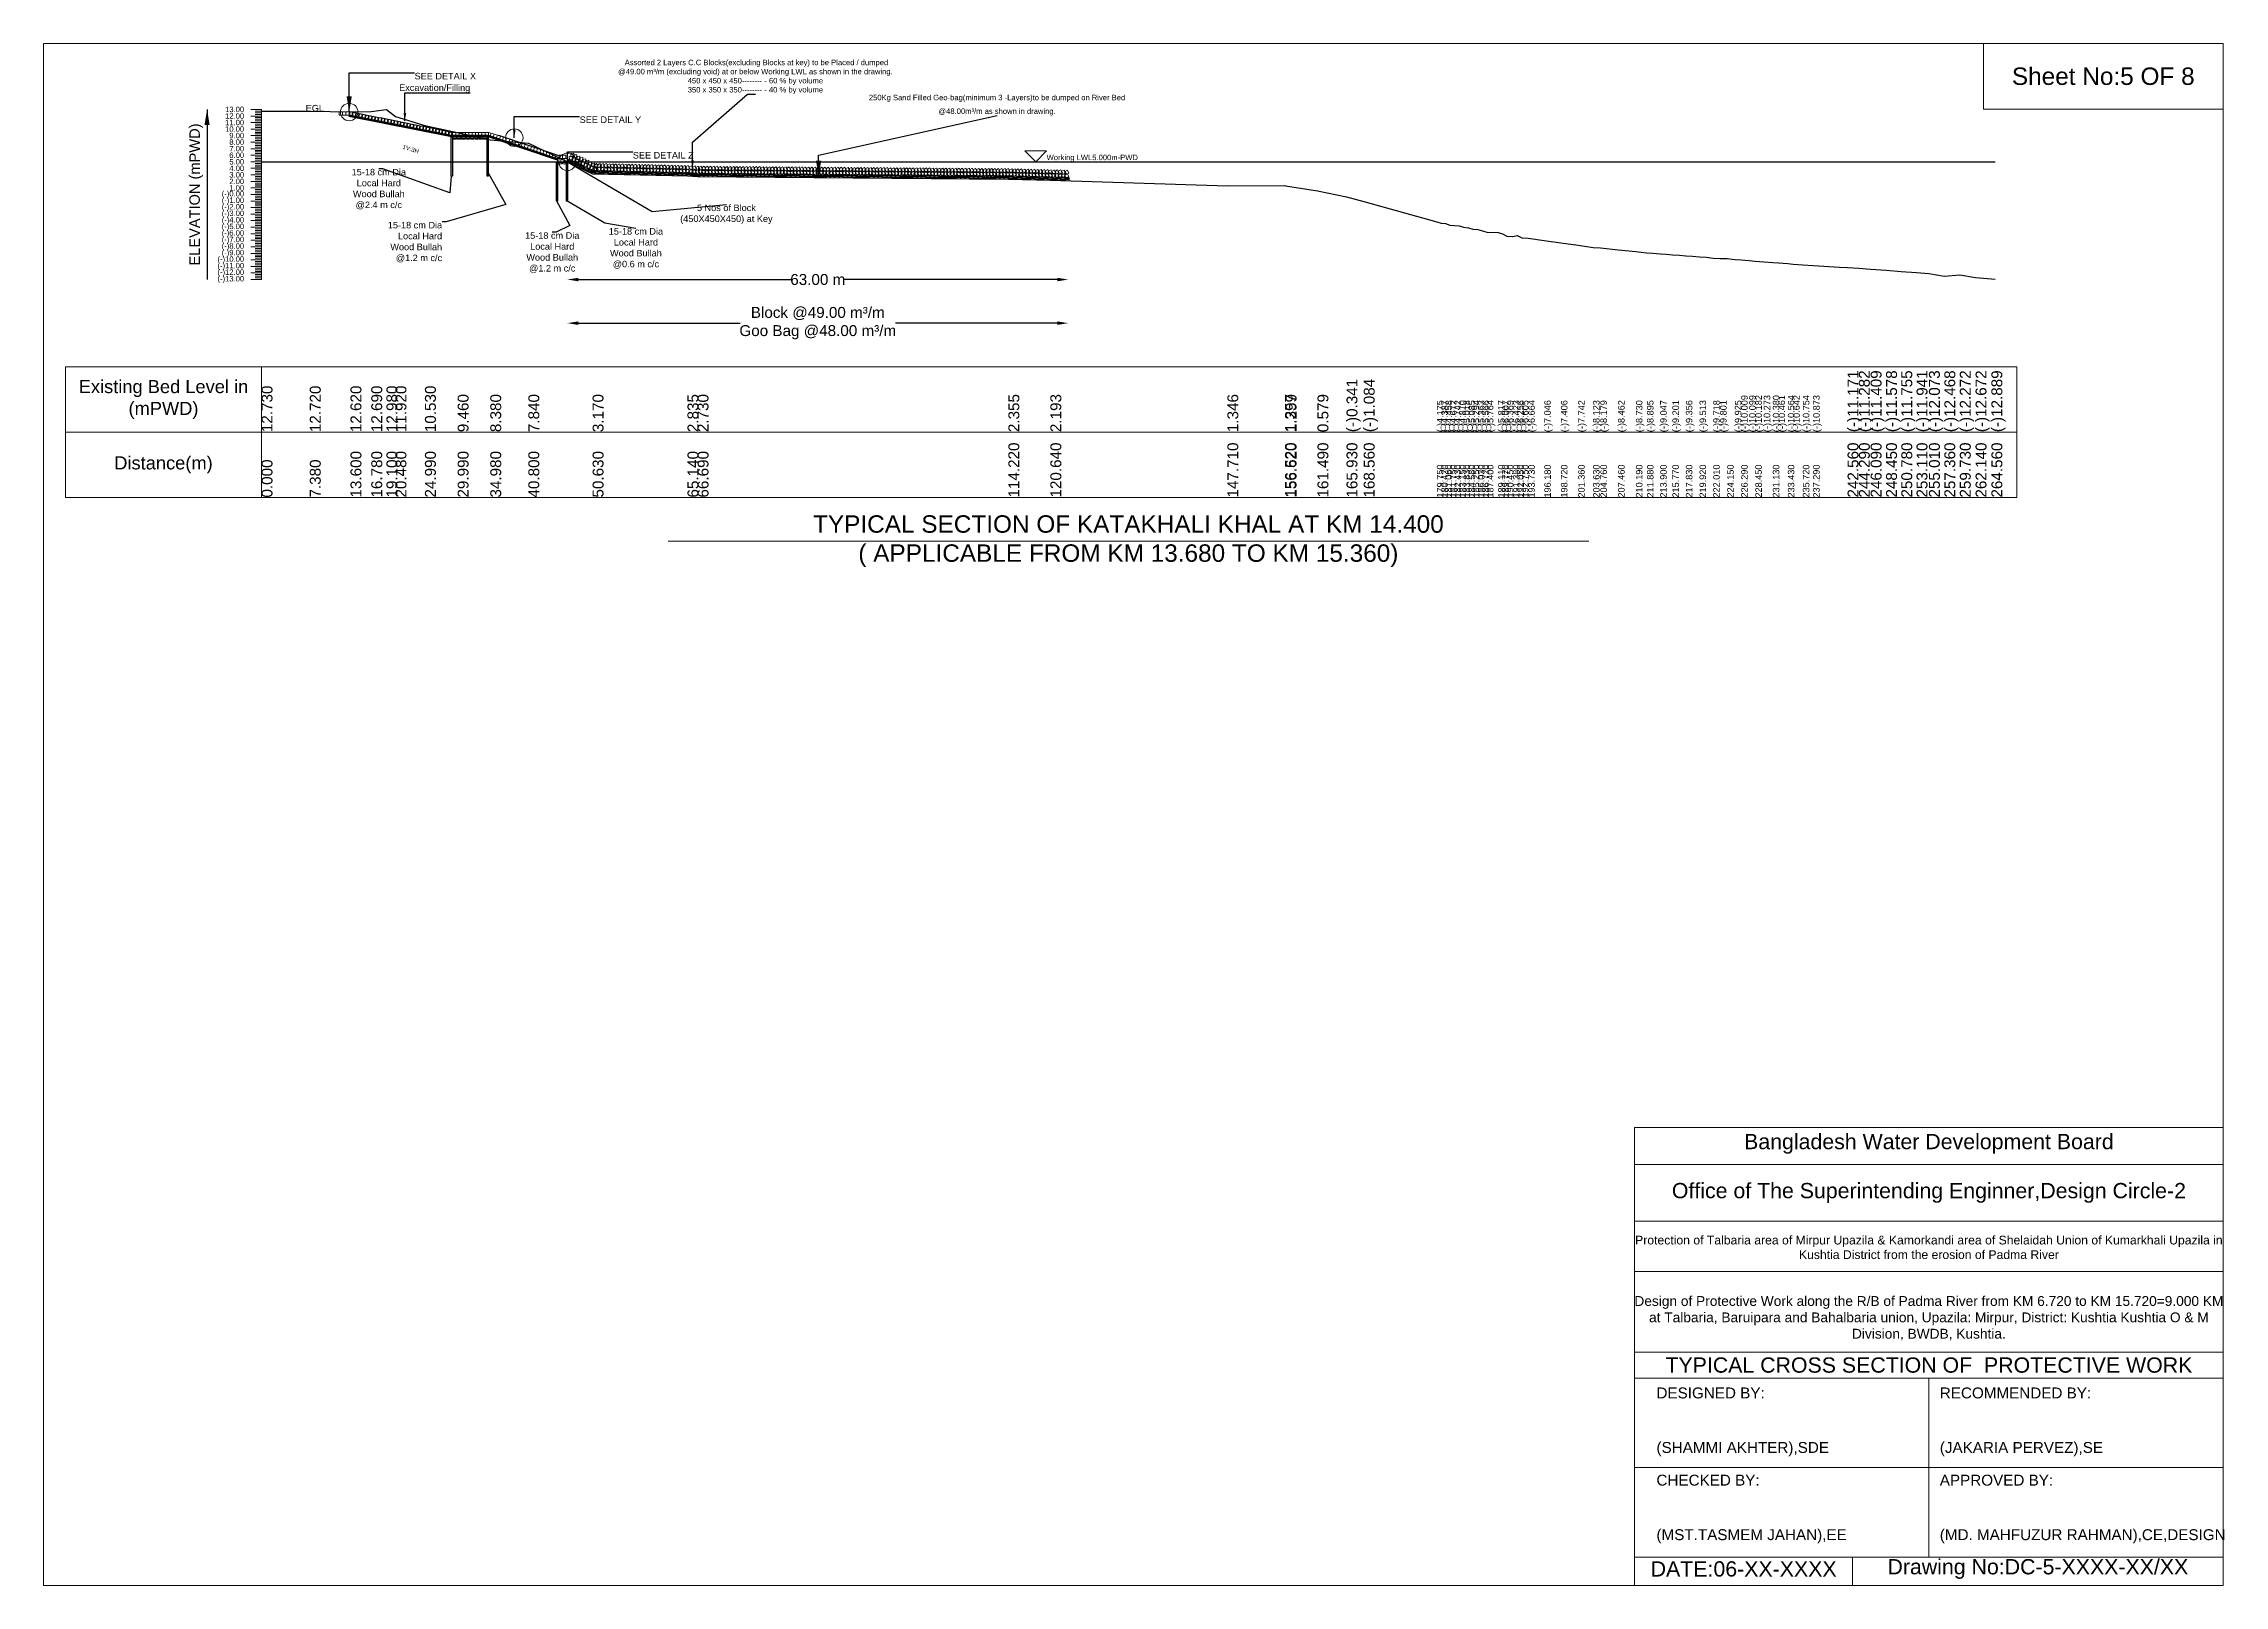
# Model space of a CAD drawing. Header units: inches. Extents: x 89000 to 215006, y -31937 to 0.
# Drawn here: x 160000 to 170006, y -7071 to 0 of the extents above; entities that cross this region are included whole.
import ezdxf

# ---------------------------------------------------------------- set-up
doc = ezdxf.new("R2010")
doc.units = ezdxf.units.IN
doc.header["$LTSCALE"] = 7
doc.header["$MEASUREMENT"] = 0
for name, color, linetype, lineweight in [('Cross section Data Border', 7, 'Continuous', 9), ('Cross Section Labels', 7, 'Continuous', 9), ('Existing_Bed_Level for Xsection', 7, 'Continuous', 25), ('Long Section Labels', 7, 'Continuous', 9)]:
    doc.layers.add(name, color=color, linetype=linetype, lineweight=lineweight)
doc.layers.add('New Slope Line', color=10, linetype='Continuous')
doc.layers.add('Pitching Lines', color=7, linetype='Continuous')
doc.styles.get("Standard").update_dxf_attribs({"font": 'arial.ttf'})
doc.dimstyles.new('Appron Lebeling Style', dxfattribs={"dimtxt": 50, "dimasz": 50, "dimexe": 0.18, "dimexo": 0.0625, "dimgap": 0.09, "dimtad": 0, "dimtih": 1, "dimtoh": 1, "dimdec": 4, "dimzin": 0, "dimdsep": 46, "dimtxsty": 'Standard', "dimcen": 0.09, "dimse1": 1, "dimse2": 1, "dimadec": 0, "dimazin": 0, "dimtfac": 1, "dimtdec": 4, "dimtofl": 0, "dimtmove": 0, "dimatfit": 3, "dimfxl": 1, "dimtolj": 1, "dimtzin": 0, "dimarcsym": 0})
doc.dimstyles.get("Standard").update_dxf_attribs({"dimtxt": 0.18, "dimasz": 0.18, "dimexe": 0.18, "dimexo": 0.0625, "dimgap": 0.09, "dimtad": 0, "dimtih": 1, "dimtoh": 1, "dimdec": 4, "dimzin": 0, "dimdsep": 46, "dimtxsty": 'Standard', "dimcen": 0.09, "dimadec": 0, "dimazin": 0, "dimtfac": 1, "dimtdec": 4, "dimtofl": 0, "dimtmove": 0, "dimatfit": 3, "dimfxl": 1, "dimtolj": 1, "dimtzin": 0, "dimarcsym": 0})

msp = doc.modelspace()

# ---------------------------------------------------------------- texts
at = {"layer": 'Cross section Data Border', "char_height": 60, "width": 800, "attachment_point": 5}
for s, insert in [('Existing Bed Level in (mPWD)', (160550, -1631.92)), ('Distance(m)', (160550, -1931.92))]:
    msp.add_mtext(s, dxfattribs=dict(at, insert=insert))
at = {"layer": 'Cross Section Labels'}
for s, insert, char_height, attachment_point in [(' Assorted 2 Layers C.C Blocks(excluding Blocks at key) to be Placed / dumped^J@49.00 m³/m (excluding void) at or below Working LWL as shown in the drawing.^J450 x 450 x 450-------- - 60 % by volume^J350 x 350 x 350-------- - 40 % by volume', (163265.77957, -231.50428), 25, 8), ('Excavation/Filling', (161957.39131, -225.98733), 30, 9), ('SEE DETAIL X', (161702.09197, -134.00838), 30, 1), ('EGL', (161286.30672, -311.36352), 30, 9), ('SEE DETAIL Y', (162459.56649, -333.80222), 30, 1), ('SEE DETAIL Z', (162703.33961, -496.92), 30, 1), ('Working LWL5.000m-PWD', (164601.80961, -541.92), 25, 7), ('5 Nos of Block ^J(450X450X450) at Key', (163132.75813, -738.008), 30, 2), ('TYPICAL SECTION OF KATAKHALI KHAL AT KM 14.400^J( APPLICABLE FROM KM 13.680 TO KM 15.360)', (164977.1, -2281.92), 80, 5)]:
    msp.add_mtext(s, dxfattribs=dict(at, insert=insert, char_height=char_height, attachment_point=attachment_point))
at = {"layer": 'Cross Section Labels', "insert": (164374.51051, -329.83722), "char_height": 25, "width": 1200.1262692, "attachment_point": 8, "line_spacing_factor": 0.5}
msp.add_mtext('\\pxsm1.5;250Kg Sand Filled Geo-bag(minimum 3 -Layers)to be dumped on River Bed^J@48.00m³/m as shown in drawing.', dxfattribs=at)
at = {"layer": 'Cross Section Labels', "insert": (161687.84893, -474.03872), "char_height": 20, "attachment_point": 2, "rotation": 341.565051177}
msp.add_mtext('1V:3H', dxfattribs=at)
at = {"layer": 'Cross Section Labels', "char_height": 30, "width": 285.4437024}
for s, insert, attachment_point in [('15-18 cm Dia Local Hard Wood Bullah @2.4 m c/c', (161538.02031, -574.25994), 2), ('15-18 cm Dia Local Hard Wood Bullah @1.2 m c/c', (161828.46572, -817.47352), 3), ('15-18 cm Dia Local Hard Wood Bullah @1.2 m c/c', (162333.61778, -865.11821), 2), ('15-18 cm Dia Local Hard Wood Bullah @0.6 m c/c', (162717.56861, -845.91166), 2)]:
    msp.add_mtext(s, dxfattribs=dict(at, insert=insert, attachment_point=attachment_point))
at = {"layer": 'Long Section Labels'}
for s, insert, char_height, attachment_point in [('Sheet No:5 OF 8', (169450, -150), 80, 5), ('13.00', (160920, -301.92), 25, 6), ('12.00', (160920, -331.92), 25, 6), ('11.00', (160920, -361.92), 25, 6), ('10.00', (160920, -391.92), 25, 6), ('8.00', (160920, -451.92), 25, 6), ('9.00', (160920, -421.92), 25, 6), ('6.00', (160920, -511.92), 25, 6), ('7.00', (160920, -481.92), 25, 6), ('4.00', (160920, -571.92), 25, 6), ('3.00', (160920, -601.92), 25, 6), ('5.00', (160920, -541.92), 25, 6), ('(-)0.00', (160920, -691.92), 25, 6), ('2.00', (160920, -631.92), 25, 6), ('1.00', (160920, -661.92), 25, 6), ('(-)1.00', (160920, -721.92), 25, 6), ('(-)2.00', (160920, -751.92), 25, 6), ('(-)3.00', (160920, -781.92), 25, 6), ('(-)4.00', (160920, -811.92), 25, 6), ('(-)5.00', (160920, -841.92), 25, 6), ('(-)6.00', (160920, -871.92), 25, 6), ('(-)7.00', (160920, -901.92), 25, 6), ('(-)10.00', (160920, -991.92), 25, 6), ('(-)8.00', (160920, -931.92), 25, 6), ('(-)9.00', (160920, -961.92), 25, 6), ('(-)11.00', (160920, -1021.92), 25, 6), ('(-)12.00', (160920, -1051.92), 25, 6), ('(-)13.00', (160920, -1081.92), 25, 6), ('Bangladesh Water Development Board', (168650, -5046), 70, 5), ('Office of The Superintending Enginner,Design Circle-2', (168650, -5271), 70, 5)]:
    msp.add_mtext(s, dxfattribs=dict(at, insert=insert, char_height=char_height, attachment_point=attachment_point))
at = {"layer": 'Long Section Labels', "rotation": 90}
for s, insert, char_height, attachment_point in [('ELEVATION (mPWD)', (160700, -691.92), 48, 5), ('12.730', (161000, -1781.92), 50, 1), ('12.720', (161221.4, -1781.92), 50, 1), ('12.620', (161408, -1781.92), 50, 1), ('12.690', (161503.4, -1781.92), 50, 1), ('12.980', (161573, -1781.92), 50, 1), ('11.920', (161614.4, -1781.92), 50, 1), ('10.530', (161749.7, -1781.92), 50, 1), ('(-)0.341', (165977.9, -1781.92), 50, 1), ('(-)1.084', (166056.8, -1781.92), 50, 1), ('(-)11.171', (168276.8, -1781.92), 50, 1), ('(-)11.282', (168328.7, -1781.92), 50, 1), ('(-)11.409', (168382.7, -1781.92), 50, 1), ('(-)11.578', (168453.5, -1781.92), 50, 1), ('(-)11.755', (168523.4, -1781.92), 50, 1), ('(-)11.941', (168593.3, -1781.92), 50, 1), ('(-)12.073', (168650.3, -1781.92), 50, 1), ('(-)12.468', (168720.8, -1781.92), 50, 1), ('(-)12.272', (168791.9, -1781.92), 50, 1), ('(-)12.672', (168864.2, -1781.92), 50, 1), ('(-)12.889', (168936.8, -1781.92), 50, 1), ('9.460', (161899.7, -1781.92), 50, 1), ('8.380', (162049.4, -1781.92), 50, 1), ('7.840', (162224, -1781.92), 50, 1), ('3.170', (162518.9, -1781.92), 50, 1), ('2.835', (162954.2, -1781.92), 50, 1), ('2.730', (163000.7, -1781.92), 50, 1), ('2.355', (164426.6, -1781.92), 50, 1), ('2.193', (164619.2, -1781.92), 50, 1), ('1.346', (165431.3, -1781.92), 50, 1), ('1.357', (165695.6, -1781.92), 50, 1), ('1.299', (165698.6, -1781.92), 50, 1), ('0.579', (165844.7, -1781.92), 50, 1), ('(-)4.175', (166392.5, -1781.92), 30, 1), ('(-)4.387', (166412.6, -1781.92), 30, 1), ('(-)4.458', (166431.8, -1781.92), 30, 1), ('(-)4.672', (166452.5, -1781.92), 30, 1), ('(-)4.742', (166472.9, -1781.92), 30, 1), ('(-)4.810', (166494.5, -1781.92), 30, 1), ('(-)5.018', (166514.9, -1781.92), 30, 1), ('(-)5.085', (166537.4, -1781.92), 30, 1), ('(-)5.294', (166557.5, -1781.92), 30, 1), ('(-)5.363', (166580.9, -1781.92), 30, 1), ('(-)5.566', (166601.6, -1781.92), 30, 1), ('(-)5.764', (166622, -1781.92), 30, 1), ('(-)5.817', (166673.3, -1781.92), 30, 1), ('(-)6.007', (166693.1, -1781.92), 30, 1), ('(-)6.369', (166713.5, -1781.92), 30, 1), ('(-)6.423', (166741.4, -1781.92), 30, 1), ('(-)6.256', (166761.5, -1781.92), 30, 1), ('(-)6.605', (166782.5, -1781.92), 30, 1), ('(-)6.664', (166811.9, -1781.92), 30, 1), ('(-)7.046', (166885.4, -1781.92), 30, 1), ('(-)7.406', (166961.6, -1781.92), 30, 1), ('(-)7.742', (167040.8, -1781.92), 30, 1), ('(-)8.123', (167108.9, -1781.92), 30, 1), ('(-)8.179', (167142.8, -1781.92), 30, 1), ('(-)8.462', (167223.8, -1781.92), 30, 1), ('(-)8.730', (167305.7, -1781.92), 30, 1), ('(-)8.895', (167356.4, -1781.92), 30, 1), ('(-)9.047', (167417, -1781.92), 30, 1), ('(-)9.201', (167473.1, -1781.92), 30, 1), ('(-)9.356', (167534.9, -1781.92), 30, 1), ('(-)9.513', (167597.6, -1781.92), 30, 1), ('(-)9.718', (167660.3, -1781.92), 30, 1), ('(-)9.801', (167691.8, -1781.92), 30, 1), ('(-)9.925', (167759.6, -1781.92), 30, 1), ('(-)10.009', (167788.7, -1781.92), 30, 1), ('(-)10.099', (167825, -1781.92), 30, 1), ('(-)10.182', (167853.5, -1781.92), 30, 1), ('(-)10.273', (167892.2, -1781.92), 30, 1), ('(-)10.380', (167933.9, -1781.92), 30, 1), ('(-)10.461', (167960, -1781.92), 30, 1), ('(-)10.564', (168002.9, -1781.92), 30, 1), ('(-)10.642', (168027.5, -1781.92), 30, 1), ('(-)10.754', (168071.6, -1781.92), 30, 1), ('(-)10.873', (168118.7, -1781.92), 30, 1), ('13.600', (161408, -2081.92), 50, 1), ('16.780', (161503.4, -2081.92), 50, 1), ('19.100', (161573, -2081.92), 50, 1), ('20.480', (161614.4, -2081.92), 50, 1), ('24.990', (161749.7, -2081.92), 50, 1), ('29.990', (161899.7, -2081.92), 50, 1), ('34.980', (162049.4, -2081.92), 50, 1), ('40.800', (162224, -2081.92), 50, 1), ('50.630', (162518.9, -2081.92), 50, 1), ('65.140', (162954.2, -2081.92), 50, 1), ('66.690', (163000.7, -2081.92), 50, 1), ('114.220', (164426.6, -2081.92), 50, 1), ('120.640', (164619.2, -2081.92), 50, 1), ('147.710', (165431.3, -2081.92), 50, 1), ('156.520', (165695.6, -2081.92), 50, 1), ('156.620', (165698.6, -2081.92), 50, 1), ('161.490', (165844.7, -2081.92), 50, 1), ('165.930', (165977.9, -2081.92), 50, 1), ('168.560', (166056.8, -2081.92), 50, 1), ('242.560', (168276.8, -2081.92), 50, 1), ('244.290', (168328.7, -2081.92), 50, 1), ('246.090', (168382.7, -2081.92), 50, 1), ('248.450', (168453.5, -2081.92), 50, 1), ('250.780', (168523.4, -2081.92), 50, 1), ('253.110', (168593.3, -2081.92), 50, 1), ('255.010', (168650.3, -2081.92), 50, 1), ('257.360', (168720.8, -2081.92), 50, 1), ('259.730', (168791.9, -2081.92), 50, 1), ('262.140', (168864.2, -2081.92), 50, 1), ('264.560', (168936.8, -2081.92), 50, 1), ('0.000', (161000, -2081.92), 50, 1), ('7.380', (161221.4, -2081.92), 50, 1), ('179.750', (166392.5, -2081.92), 30, 1), ('180.420', (166412.6, -2081.92), 30, 1), ('181.060', (166431.8, -2081.92), 30, 1), ('181.750', (166452.5, -2081.92), 30, 1), ('182.430', (166472.9, -2081.92), 30, 1), ('183.150', (166494.5, -2081.92), 30, 1), ('183.830', (166514.9, -2081.92), 30, 1), ('184.580', (166537.4, -2081.92), 30, 1), ('185.250', (166557.5, -2081.92), 30, 1), ('186.030', (166580.9, -2081.92), 30, 1), ('186.720', (166601.6, -2081.92), 30, 1), ('187.400', (166622, -2081.92), 30, 1), ('189.110', (166673.3, -2081.92), 30, 1), ('189.770', (166693.1, -2081.92), 30, 1), ('190.450', (166713.5, -2081.92), 30, 1), ('191.380', (166741.4, -2081.92), 30, 1), ('192.050', (166761.5, -2081.92), 30, 1), ('192.750', (166782.5, -2081.92), 30, 1), ('193.730', (166811.9, -2081.92), 30, 1), ('196.180', (166885.4, -2081.92), 30, 1), ('198.720', (166961.6, -2081.92), 30, 1), ('201.360', (167040.8, -2081.92), 30, 1), ('203.630', (167108.9, -2081.92), 30, 1), ('204.760', (167142.8, -2081.92), 30, 1), ('207.460', (167223.8, -2081.92), 30, 1), ('210.190', (167305.7, -2081.92), 30, 1), ('211.880', (167356.4, -2081.92), 30, 1), ('213.900', (167417, -2081.92), 30, 1), ('215.770', (167473.1, -2081.92), 30, 1), ('217.830', (167534.9, -2081.92), 30, 1), ('219.920', (167597.6, -2081.92), 30, 1), ('222.010', (167660.3, -2081.92), 30, 1), ('224.150', (167724.5, -2081.92), 30, 1), ('226.290', (167788.7, -2081.92), 30, 1), ('228.450', (167853.5, -2081.92), 30, 1), ('231.130', (167933.9, -2081.92), 30, 1), ('233.430', (168002.9, -2081.92), 30, 1), ('235.720', (168071.6, -2081.92), 30, 1), ('237.290', (168118.7, -2081.92), 30, 1)]:
    msp.add_mtext(s, dxfattribs=dict(at, insert=insert, char_height=char_height, attachment_point=attachment_point))
at = {"layer": 'Long Section Labels'}
for s, insert, char_height, width, attachment_point in [('Protection of Talbaria area of Mirpur Upazila & Kamorkandi area of Shelaidah Union of Kumarkhali Upazila in Kushtia District from the erosion of Padma River', (168650, -5521), 40, 2800, 5), ('Design of Protective Work along the R/B of Padma River from KM 6.720 to KM 15.720=9.000 KM at Talbaria, Baruipara and Bahalbaria union, Upazila: Mirpur, District: Kushtia Kushtia O & M Division, BWDB, Kushtia.', (168650, -5846), 45, 2700, 5), ('TYPICAL CROSS SECTION OF  PROTECTIVE WORK', (168650, -6061), 70, 2800, 5), ('DESIGNED BY:^J^J^J(SHAMMI AKHTER),SDE', (167400, -6321), 50, 1400, 4), ('RECOMMENDED BY:^J^J^J(JAKARIA PERVEZ),SE', (168700, -6321), 50, 1400, 4), ('CHECKED BY:^J^J^J(MST.TASMEM JAHAN),EE', (167400, -6721), 50, 1400, 4), ('APPROVED BY:^J^J^J(MD. MAHFUZUR RAHMAN),CE,DESIGN', (168700, -6721), 50, 1400, 4), ('DATE:06-XX-XXXX', (167800, -6996), 70, 1400, 5), ('Drawing No:DC-5-XXXX-XX/XX', (169150, -6996), 70, 2200, 5)]:
    msp.add_mtext(s, dxfattribs=dict(at, insert=insert, char_height=char_height, width=width, attachment_point=attachment_point))

# ---------------------------------------------------------------- blocks, each defined once
blk = doc.blocks.new('*D1')
at = {"layer": 'Cross Section Labels', "color": 0, "lineweight": -2, "transparency": 16777216}
for p, q in [((162453, -1082), (163429, -1082)), ((164651, -1082), (163675, -1082))]:
    blk.add_line(p, q, dxfattribs=at)
at = {"layer": 'Cross Section Labels', "color": 0, "transparency": 16777216}
for points in [[(162453, -1074), (162453, -1090), (162403, -1082)], [(164651, -1074), (164651, -1090), (164701, -1082)]]:
    blk.add_solid(points, dxfattribs=at)
at = {"layer": 'Defpoints', "color": 0, "transparency": 16777216}
for p in [(162403, -542), (164701, -629), (164701, -1082)]:
    blk.add_point(p, dxfattribs=at)
at = {"layer": 'Cross Section Labels', "color": 0, "transparency": 16777216, "insert": (163552, -1082), "char_height": 50, "attachment_point": 5}
blk.add_mtext('\\A1;63.00 m', dxfattribs=at)
blk = doc.blocks.new('*D2')
at = {"layer": 'Cross Section Labels', "color": 0, "lineweight": -2, "transparency": 16777216}
for p, q in [((162453, -1282), (163196, -1282)), ((164651, -1282), (163908, -1282))]:
    blk.add_line(p, q, dxfattribs=at)
at = {"layer": 'Cross Section Labels', "color": 0, "transparency": 16777216}
for points in [[(162453, -1274), (162453, -1290), (162403, -1282)], [(164651, -1274), (164651, -1290), (164701, -1282)]]:
    blk.add_solid(points, dxfattribs=at)
at = {"layer": 'Defpoints', "color": 0, "transparency": 16777216}
for p in [(162403, -542), (164701, -629), (164701, -1282)]:
    blk.add_point(p, dxfattribs=at)
at = {"layer": 'Cross Section Labels', "color": 0, "transparency": 16777216, "insert": (163552, -1282), "char_height": 50, "attachment_point": 5}
blk.add_mtext('\\A1;Block @49.00 m³/m ^JGoo Bag @48.00 m³/m ', dxfattribs=at)

# ---------------------------------------------------------------- dimensions: what is measured, and where the dimension line sits
at = {"layer": 'Cross Section Labels'}
for base, text, picture, middle in [((164700.59359, -1081.92), '63.00 m', '*D1', (163551.9666, -1081.92)), ((164700.59359, -1281.92), 'Block @49.00 m³/m ^JGoo Bag @48.00 m³/m ', '*D2', (163551.9666, -1281.92))]:
    dim = msp.add_linear_dim(base=base, p1=(162403.33961, -541.92), p2=(164700.59359, -628.67674), text=text, dimstyle='Appron Lebeling Style', dxfattribs=at)
    dim.commit()
    dim.dimension.update_dxf_attribs({"geometry": picture, "text_midpoint": middle})

# ---------------------------------------------------------------- linework, layer by layer
at = {"layer": 'Cross section Data Border'}
msp.add_lwpolyline([(160100, -1481.92), (169054.2, -1481.92), (169054.2, -2081.92), (160100, -2081.92)], close=True, dxfattribs=at)
for points in [[(161000, -1481.92), (161000, -2081.92)], [(160100, -1781.92), (169054.2, -1781.92)]]:
    msp.add_lwpolyline(points, dxfattribs=at)
at = {"layer": 'Cross Section Labels'}
msp.add_lwpolyline([(164551.80961, -541.92), (164601.80961, -491.92), (164501.80961, -491.92)], close=True, dxfattribs=at)
msp.add_lwpolyline([(162865.1, -2281.92), (164977.1, -2281.92), (167089.1, -2281.92)], dxfattribs=at)
for centre in [(161402.09197, -314.00838), (162159.56649, -431.30222), (162403.33961, -541.92)]:
    msp.add_circle(centre, 40, dxfattribs=at)
at = {"layer": 'Existing_Bed_Level for Xsection'}
for points in [[(161000, -310.02), (161221.4, -310.32), (161408, -313.32), (161503.4, -311.22), (161573, -302.52), (161614.4, -334.32), (161749.7, -376.02), (161899.7, -408.12), (162049.4, -440.52), (162224, -456.72), (162518.9, -596.82), (162954.2, -606.87), (163000.7, -610.02), (164426.6, -621.27), (164619.2, -626.13), (165431.3, -651.54), (165695.6, -651.21), (165698.6, -652.95), (165844.7, -674.55), (165977.9, -702.15), (166056.8, -724.44), (166392.5, -817.17), (166412.6, -823.53), (166431.8, -825.66), (166452.5, -832.08), (166472.9, -834.18), (166494.5, -836.22), (166514.9, -842.46), (166537.4, -844.47), (166557.5, -850.74), (166580.9, -852.81), (166601.6, -858.9), (166622, -864.84), (166673.3, -866.43), (166693.1, -872.13), (166713.5, -882.99), (166741.4, -884.61), (166761.5, -879.6), (166782.5, -890.07), (166811.9, -891.84), (166885.4, -903.3), (166961.6, -914.1), (167040.8, -924.18), (167108.9, -935.61), (167142.8, -937.29), (167223.8, -945.78), (167305.7, -953.82), (167330, -956.31), (167356.4, -958.77), (167383.7, -961.17), (167417, -963.33), (167444.3, -965.73), (167473.1, -967.95), (167506.1, -970.47), (167534.9, -972.6), (167565.2, -974.82), (167597.6, -977.31), (167628.2, -979.68), (167660.3, -983.46), (167691.8, -985.95), (167724.5, -986.07), (167759.6, -989.67), (167788.7, -992.19), (167825, -994.89), (167853.5, -997.38), (167892.2, -1000.11), (167933.9, -1003.32), (167960, -1005.75), (168002.9, -1008.84), (168027.5, -1011.18), (168071.6, -1014.54), (168118.7, -1018.11), (168240.2, -1025.13), (168276.8, -1027.05), (168328.7, -1030.38), (168382.7, -1034.19), (168453.5, -1039.26), (168523.4, -1044.57), (168593.3, -1050.15), (168650.3, -1054.11), (168720.8, -1065.96), (168791.9, -1060.08), (168864.2, -1072.08), (168936.8, -1078.59), (168954.2, -1080)], [(162365.83961, -514.42), (162088.33961, -421.92)], [(161000, -541.92), (168954.2, -541.92)]]:
    msp.add_lwpolyline(points, dxfattribs=at)
at = {"layer": 'Long Section Labels'}
msp.add_line((162040.90907, -406.92), (162053.3261, -410.24883), dxfattribs=at)
for points in [[(160000, 0), (170000, 0), (170000, -7071), (160000, -7071)], [(168900, 0), (170000, 0), (170000, -300), (168900, -300)], [(161371.41574, -313.26036), (161356.41574, -313.26036), (161356.41574, -328.26036), (161371.41574, -328.26036)], [(161386.41574, -313.26036), (161371.41574, -313.26036), (161371.41574, -328.26036), (161386.41574, -328.26036)], [(161401.41768, -313.26036), (161386.41768, -313.26036), (161386.41768, -328.26036), (161401.41768, -328.26036)], [(161890.90545, -406.92), (161875.90545, -406.92), (161875.90545, -421.92), (161890.90545, -421.92)], [(161905.90545, -406.92), (161890.90545, -406.92), (161890.90545, -421.92), (161905.90545, -421.92)], [(161920.90545, -406.92), (161905.90545, -406.92), (161905.90545, -421.92), (161920.90545, -421.92)], [(161935.90545, -406.92), (161920.90545, -406.92), (161920.90545, -421.92), (161935.90545, -421.92)], [(161950.90545, -406.92), (161935.90545, -406.92), (161935.90545, -421.92), (161950.90545, -421.92)], [(161965.90545, -406.92), (161950.90545, -406.92), (161950.90545, -421.92), (161965.90545, -421.92)], [(161980.90545, -406.92), (161965.90545, -406.92), (161965.90545, -421.92), (161980.90545, -421.92)], [(161995.90545, -406.92), (161980.90545, -406.92), (161980.90545, -421.92), (161995.90545, -421.92)], [(162010.90545, -406.92), (161995.90545, -406.92), (161995.90545, -421.92), (162010.90545, -421.92)], [(162025.90545, -406.92), (162010.90545, -406.92), (162010.90545, -421.92), (162025.90545, -421.92)], [(162040.90545, -406.92), (162025.90545, -406.92), (162025.90545, -421.92), (162040.90545, -421.92)], [(162067.55635, -414.99225), (162053.3261, -410.24883), (162048.58268, -424.47908), (162062.81293, -429.22249)], [(162081.7866, -419.73566), (162067.55635, -414.99225), (162062.81293, -429.22249), (162077.04318, -433.96591)], [(162096.01685, -424.47908), (162081.7866, -419.73566), (162077.04318, -433.96591), (162091.27343, -438.70933)], [(162110.2471, -429.22249), (162096.01685, -424.47908), (162091.27343, -438.70933), (162105.50368, -443.45274)], [(162124.47735, -433.96591), (162110.2471, -429.22249), (162105.50368, -443.45274), (162119.73393, -448.19616)], [(162138.7076, -438.70933), (162124.47735, -433.96591), (162119.73393, -448.19616), (162133.96418, -452.93958)], [(162152.93785, -443.45274), (162138.7076, -438.70933), (162133.96418, -452.93958), (162148.19443, -457.68299)], [(162167.1681, -448.19616), (162152.93785, -443.45274), (162148.19443, -457.68299), (162162.42468, -462.42641)], [(162181.39835, -452.93958), (162167.1681, -448.19616), (162162.42468, -462.42641), (162176.65493, -467.16983)], [(162195.6286, -457.68299), (162181.39835, -452.93958), (162176.65493, -467.16983), (162190.88518, -471.91324)], [(162209.85884, -462.42641), (162195.6286, -457.68299), (162190.88518, -471.91324), (162205.11543, -476.65666)], [(162224.08909, -467.16983), (162209.85884, -462.42641), (162205.11543, -476.65666), (162219.34568, -481.40008)], [(162238.31934, -471.91324), (162224.08909, -467.16983), (162219.34568, -481.40008), (162233.57593, -486.14349)], [(162252.54959, -476.65666), (162238.31934, -471.91324), (162233.57593, -486.14349), (162247.80618, -490.88691)], [(162266.77984, -481.40008), (162252.54959, -476.65666), (162247.80618, -490.88691), (162262.03643, -495.63033)], [(162281.01009, -486.14349), (162266.77984, -481.40008), (162262.03643, -495.63033), (162276.26668, -500.37374)], [(162295.24034, -490.88691), (162281.01009, -486.14349), (162276.26668, -500.37374), (162290.49693, -505.11716)], [(162309.47059, -495.63033), (162295.24034, -490.88691), (162290.49693, -505.11716), (162304.72717, -509.86058)], [(162323.70084, -500.37374), (162309.47059, -495.63033), (162304.72717, -509.86058), (162318.95742, -514.60399)], [(162337.93109, -505.11716), (162323.70084, -500.37374), (162318.95742, -514.60399), (162333.18767, -519.34741)], [(162352.16134, -509.86058), (162337.93109, -505.11716), (162333.18767, -519.34741), (162347.41792, -524.09082)], [(162373.33961, -526.92), (162358.33961, -526.92), (162358.33961, -541.92), (162373.33961, -541.92)], [(162380.83961, -511.92), (162365.83961, -511.92), (162365.83961, -526.92), (162380.83961, -526.92)], [(162388.33961, -526.92), (162373.33961, -526.92), (162373.33961, -541.92), (162388.33961, -541.92)], [(162395.83961, -511.92), (162380.83961, -511.92), (162380.83961, -526.92), (162395.83961, -526.92)], [(162403.33961, -526.92), (162388.33961, -526.92), (162388.33961, -541.92), (162403.33961, -541.92)], [(162426.77855, -516.47237), (162411.82591, -517.66345), (162413.017, -532.61609), (162427.96963, -531.425)], [(162433.21524, -502.92361), (162418.26261, -504.11469), (162419.45369, -519.06733), (162434.40633, -517.87624)], [(162440.32731, -522.90906), (162425.37467, -524.10015), (162426.56576, -539.05279), (162441.5184, -537.8617)], [(162446.76401, -509.3603), (162431.81137, -510.55139), (162433.00246, -525.50402), (162447.95509, -524.31294)], [(162453.87607, -529.34576), (162438.92344, -530.53685), (162440.11452, -545.48948), (162455.06716, -544.2984)], [(162460.31277, -515.797), (162445.36013, -516.98808), (162446.55122, -531.94072), (162461.50385, -530.74963)], [(162467.42483, -535.78246), (162452.4722, -536.97354), (162453.66328, -551.92618), (162468.61592, -550.73509)], [(162473.86153, -522.23369), (162458.90889, -523.42478), (162460.09998, -538.37742), (162475.05262, -537.18633)], [(162480.9736, -542.21915), (162466.02096, -543.41024), (162467.21205, -558.36287), (162482.16468, -557.17179)], [(162487.41029, -528.67039), (162472.45766, -529.86148), (162473.64874, -544.81411), (162488.60138, -543.62303)], [(162494.52236, -548.65585), (162479.56972, -549.84693), (162480.76081, -564.79957), (162495.71344, -563.60848)], [(162500.95905, -535.10709), (162486.00642, -536.29817), (162487.1975, -551.25081), (162502.15014, -550.05972)], [(162508.07112, -555.09254), (162493.11848, -556.28363), (162494.30957, -571.23626), (162509.26221, -570.04518)], [(162514.50781, -541.54378), (162499.55518, -542.73487), (162500.74627, -557.6875), (162515.6989, -556.49642)], [(162521.61988, -561.52924), (162506.66725, -562.72032), (162507.85833, -577.67296), (162522.81097, -576.48187)], [(162528.05658, -547.98048), (162513.10394, -549.17156), (162514.29503, -564.1242), (162529.24766, -562.93311)], [(162535.16864, -567.96593), (162520.21601, -569.15702), (162521.40709, -584.10966), (162536.35973, -582.91857)], [(162536.97109, -564.18487), (162523.80675, -571.37515), (162530.99703, -584.53949), (162544.16137, -577.3492)], [(162537.31731, -549.18886), (162524.15297, -556.37915), (162531.34325, -569.54349), (162544.50759, -562.3532)], [(162541.60534, -554.41717), (162526.6527, -555.60826), (162527.84379, -570.56089), (162542.79642, -569.36981)], [(162551.96709, -564.53109), (162538.80275, -571.72137), (162545.99304, -584.88571), (162559.15738, -577.69543)], [(162552.31331, -549.53508), (162539.14897, -556.72537), (162546.33926, -569.88971), (162559.5036, -562.69942)], [(162566.96309, -564.87731), (162553.79876, -572.06759), (162560.98904, -585.23193), (162574.15338, -578.04165)], [(162567.30932, -549.8813), (162554.14498, -557.07159), (162561.33526, -570.23593), (162574.4996, -563.04564)], [(162581.9591, -565.22353), (162568.79476, -572.41381), (162575.98504, -585.57815), (162589.14938, -578.38787)], [(162582.30532, -550.22752), (162569.14098, -557.41781), (162576.33127, -570.58215), (162589.4956, -563.39186)], [(162596.9551, -565.56975), (162583.79076, -572.76003), (162590.98105, -585.92437), (162604.14539, -578.73409)], [(162597.30132, -550.57374), (162584.13698, -557.76403), (162591.32727, -570.92837), (162604.49161, -563.73808)], [(162611.95111, -565.91597), (162598.78677, -573.10625), (162605.97705, -586.27059), (162619.14139, -579.08031)], [(162612.29733, -550.91997), (162599.13299, -558.11025), (162606.32327, -571.27459), (162619.48761, -564.0843)], [(162626.94711, -566.26219), (162613.78277, -573.45247), (162620.97306, -586.61681), (162634.13739, -579.42653)], [(162627.29333, -551.26619), (162614.12899, -558.45647), (162621.31928, -571.62081), (162634.48362, -564.43052)], [(162641.94311, -566.60841), (162628.77878, -573.7987), (162635.96906, -586.96303), (162649.1334, -579.77275)], [(162642.28933, -551.61241), (162629.125, -558.80269), (162636.31528, -571.96703), (162649.47962, -564.77675)], [(162656.93912, -566.95463), (162643.77478, -574.14492), (162650.96506, -587.30925), (162664.1294, -580.11897)], [(162657.28534, -551.95863), (162644.121, -559.14891), (162651.31128, -572.31325), (162664.47562, -565.12297)], [(162671.93512, -567.30085), (162658.77078, -574.49114), (162665.96107, -587.65548), (162679.12541, -580.46519)], [(162672.28134, -552.30485), (162659.117, -559.49513), (162666.30729, -572.65947), (162679.47163, -565.46919)], [(162686.93113, -567.64707), (162673.76679, -574.83736), (162680.95707, -588.0017), (162694.12141, -580.81141)], [(162687.27735, -552.65107), (162674.11301, -559.84135), (162681.30329, -573.00569), (162694.46763, -565.81541)], [(162701.92713, -567.99329), (162688.76279, -575.18358), (162695.95308, -588.34792), (162709.11741, -581.15763)], [(162702.27335, -552.99729), (162689.10901, -560.18757), (162696.2993, -573.35191), (162709.46363, -566.16163)], [(162716.92313, -568.33951), (162703.75879, -575.5298), (162710.94908, -588.69414), (162724.11342, -581.50385)], [(162717.26935, -553.34351), (162704.10502, -560.53379), (162711.2953, -573.69813), (162724.45964, -566.50785)], [(162731.91914, -568.68573), (162718.7548, -575.87602), (162725.94508, -589.04036), (162739.10942, -581.85007)], [(162732.26536, -553.68973), (162719.10102, -560.88002), (162726.2913, -574.04435), (162739.45564, -566.85407)], [(162746.91514, -569.03196), (162733.7508, -576.22224), (162740.94109, -589.38658), (162754.10543, -582.19629)], [(162747.26136, -554.03595), (162734.09702, -561.22624), (162741.28731, -574.39057), (162754.45165, -567.20029)], [(162761.91114, -569.37818), (162748.74681, -576.56846), (162755.93709, -589.7328), (162769.10143, -582.54251)], [(162762.25737, -554.38217), (162749.09303, -561.57246), (162756.28331, -574.73679), (162769.44765, -567.54651)], [(162776.90715, -569.7244), (162763.74281, -576.91468), (162770.93309, -590.07902), (162784.09743, -582.88873)], [(162777.25337, -554.72839), (162764.08903, -561.91868), (162771.27932, -575.08302), (162784.44365, -567.89273)], [(162791.90315, -570.07062), (162778.73881, -577.2609), (162785.9291, -590.42524), (162799.09344, -583.23496)], [(162792.24937, -555.07461), (162779.08503, -562.2649), (162786.27532, -575.42924), (162799.43966, -568.23895)], [(162806.89916, -570.41684), (162793.73482, -577.60712), (162800.9251, -590.77146), (162814.08944, -583.58118)], [(162807.24538, -555.42083), (162794.08104, -562.61112), (162801.27132, -575.77546), (162814.43566, -568.58517)], [(162821.89516, -570.76306), (162808.73082, -577.95334), (162815.92111, -591.11768), (162829.08544, -583.9274)], [(162822.24138, -555.76705), (162809.07704, -562.95734), (162816.26733, -576.12168), (162829.43167, -568.93139)], [(162836.89116, -571.10928), (162823.72683, -578.29956), (162830.91711, -591.4639), (162844.08145, -584.27362)], [(162837.23738, -556.11327), (162824.07305, -563.30356), (162831.26333, -576.4679), (162844.42767, -569.27761)], [(162851.88717, -571.4555), (162838.72283, -578.64578), (162845.91311, -591.81012), (162859.07745, -584.61984)], [(162852.23339, -556.4595), (162839.06905, -563.64978), (162846.25933, -576.81412), (162859.42367, -569.62383)], [(162866.88317, -571.80172), (162853.71883, -578.992), (162860.90912, -592.15634), (162874.07346, -584.96606)], [(162867.22939, -556.80572), (162854.06505, -563.996), (162861.25534, -577.16034), (162874.41968, -569.97005)], [(162881.87918, -572.14794), (162868.71484, -579.33823), (162875.90512, -592.50256), (162889.06946, -585.31228)], [(162882.2254, -557.15194), (162869.06106, -564.34222), (162876.25134, -577.50656), (162889.41568, -570.31628)], [(162896.87518, -572.49416), (162883.71084, -579.68445), (162890.90113, -592.84878), (162904.06546, -585.6585)], [(162897.2214, -557.49816), (162884.05706, -564.68844), (162891.24735, -577.85278), (162904.41168, -570.6625)], [(162911.87118, -572.84038), (162898.70684, -580.03067), (162905.89713, -593.19501), (162919.06147, -586.00472)], [(162912.2174, -557.84438), (162899.05307, -565.03466), (162906.24335, -578.199), (162919.40769, -571.00872)], [(162926.86719, -573.1866), (162913.70285, -580.37689), (162920.89313, -593.54123), (162934.05747, -586.35094)], [(162927.21341, -558.1906), (162914.04907, -565.38088), (162921.23935, -578.54522), (162934.40369, -571.35494)], [(162941.86319, -573.53282), (162928.69885, -580.72311), (162935.88914, -593.88745), (162949.05348, -586.69716)], [(162942.20941, -558.53682), (162929.04507, -565.7271), (162936.23536, -578.89144), (162949.3997, -571.70116)], [(162956.85919, -573.87904), (162943.69486, -581.06933), (162950.88514, -594.23367), (162964.04948, -587.04338)], [(162957.20542, -558.88304), (162944.04108, -566.07332), (162951.23136, -579.23766), (162964.3957, -572.04738)], [(162973.29169, -575.04403), (162959.82016, -581.64084), (162966.41696, -595.11237), (162979.88849, -588.51556)], [(162974.30549, -560.07833), (162960.83396, -566.67513), (162967.43076, -580.14667), (162980.9023, -573.54986)], [(162988.25739, -576.05784), (162974.78586, -582.65464), (162981.38266, -596.12617), (162994.85419, -589.52937)], [(162989.27119, -561.09214), (162975.79966, -567.68894), (162982.39647, -581.16047), (162995.868, -574.56367)], [(163003.22309, -577.07164), (162989.75156, -583.66845), (162996.34836, -597.13998), (163009.81989, -590.54318)], [(163004.23689, -562.10594), (162990.76536, -568.70275), (162997.36217, -582.17428), (163010.8337, -575.57747)], [(163016.25066, -577.09812), (163003.19708, -584.48758), (163010.58655, -597.54116), (163023.64012, -590.15169)], [(163016.369, -562.09858), (163003.31543, -569.48805), (163010.70489, -582.54162), (163023.75847, -575.15216)], [(163031.25019, -577.21646), (163018.19662, -584.60592), (163025.58608, -597.6595), (163038.63966, -590.27004)], [(163031.36854, -562.21693), (163018.31496, -569.60639), (163025.70442, -582.65997), (163038.758, -575.2705)], [(163046.24973, -577.3348), (163033.19615, -584.72427), (163040.58561, -597.77784), (163053.63919, -590.38838)], [(163046.36807, -562.33527), (163033.31449, -569.72473), (163040.70396, -582.77831), (163053.75753, -575.38884)], [(163061.24926, -577.45315), (163048.19568, -584.84261), (163055.58515, -597.89618), (163068.63872, -590.50672)], [(163061.3676, -562.45361), (163048.31403, -569.84308), (163055.70349, -582.89665), (163068.75707, -575.50719)], [(163076.24879, -577.57149), (163063.19522, -584.96095), (163070.58468, -598.01453), (163083.63826, -590.62506)], [(163076.36713, -562.57195), (163063.31356, -569.96142), (163070.70302, -583.01499), (163083.7566, -575.62553)], [(163091.24833, -577.68983), (163078.19475, -585.07929), (163085.58421, -598.13287), (163098.63779, -590.74341)], [(163091.36667, -562.6903), (163078.31309, -570.07976), (163085.70256, -583.13334), (163098.75613, -575.74387)], [(163106.24786, -577.80817), (163093.19428, -585.19764), (163100.58375, -598.25121), (163113.63732, -590.86175)], [(163106.3662, -562.80864), (163093.31263, -570.1981), (163100.70209, -583.25168), (163113.75566, -575.86222)], [(163121.24739, -577.92652), (163108.19382, -585.31598), (163115.58328, -598.36955), (163128.63686, -590.98009)], [(163121.36573, -562.92698), (163108.31216, -570.31645), (163115.70162, -583.37002), (163128.7552, -575.98056)], [(163136.24692, -578.04486), (163123.19335, -585.43432), (163130.58281, -598.4879), (163143.63639, -591.09843)], [(163136.36527, -563.04533), (163123.31169, -570.43479), (163130.70116, -583.48836), (163143.75473, -576.0989)], [(163151.24646, -578.1632), (163138.19288, -585.55267), (163145.58235, -598.60624), (163158.63592, -591.21678)], [(163151.3648, -563.16367), (163138.31123, -570.55313), (163145.70069, -583.60671), (163158.75426, -576.21724)], [(163166.24599, -578.28154), (163153.19242, -585.67101), (163160.58188, -598.72458), (163173.63545, -591.33512)], [(163166.36433, -563.28201), (163153.31076, -570.67147), (163160.70022, -583.72505), (163173.7538, -576.33559)], [(163181.24552, -578.39989), (163168.19195, -585.78935), (163175.58141, -598.84293), (163188.63499, -591.45346)], [(163181.36387, -563.40035), (163168.31029, -570.78982), (163175.69976, -583.84339), (163188.75333, -576.45393)], [(163196.24506, -578.51823), (163183.19148, -585.90769), (163190.58095, -598.96127), (163203.63452, -591.5718)], [(163196.3634, -563.5187), (163183.30982, -570.90816), (163190.69929, -583.96173), (163203.75286, -576.57227)], [(163211.24459, -578.63657), (163198.19102, -586.02604), (163205.58048, -599.07961), (163218.63405, -591.69015)], [(163211.36293, -563.63704), (163198.30936, -571.0265), (163205.69882, -584.08008), (163218.7524, -576.69061)], [(163226.24412, -578.75491), (163213.19055, -586.14438), (163220.58001, -599.19795), (163233.63359, -591.80849)], [(163226.36247, -563.75538), (163213.30889, -571.14485), (163220.69836, -584.19842), (163233.75193, -576.80896)], [(163241.24366, -578.87326), (163228.19008, -586.26272), (163235.57955, -599.3163), (163248.63312, -591.92683)], [(163241.362, -563.87372), (163228.30842, -571.26319), (163235.69789, -584.31676), (163248.75146, -576.9273)], [(163256.24319, -578.9916), (163243.18961, -586.38106), (163250.57908, -599.43464), (163263.63265, -592.04517)], [(163256.36153, -563.99207), (163243.30796, -571.38153), (163250.69742, -584.43511), (163263.751, -577.04564)], [(163271.24272, -579.10994), (163258.18915, -586.49941), (163265.57861, -599.55298), (163278.63219, -592.16352)], [(163271.36107, -564.11041), (163258.30749, -571.49987), (163265.69695, -584.55345), (163278.75053, -577.16398)], [(163286.24226, -579.22828), (163273.18868, -586.61775), (163280.57815, -599.67132), (163293.63172, -592.28186)], [(163286.3606, -564.22875), (163273.30702, -571.61822), (163280.69649, -584.67179), (163293.75006, -577.28233)], [(163301.24179, -579.34663), (163288.18821, -586.73609), (163295.57768, -599.78967), (163308.63125, -592.4002)], [(163301.36013, -564.34709), (163288.30656, -571.73656), (163295.69602, -584.79013), (163308.7496, -577.40067)], [(163316.24132, -579.46497), (163303.18775, -586.85443), (163310.57721, -599.90801), (163323.63079, -592.51855)], [(163316.35967, -564.46544), (163303.30609, -571.8549), (163310.69555, -584.90848), (163323.74913, -577.51901)], [(163331.24086, -579.58331), (163318.18728, -586.97278), (163325.57674, -600.02635), (163338.63032, -592.63689)], [(163331.3592, -564.58378), (163318.30562, -571.97324), (163325.69509, -585.02682), (163338.74866, -577.63735)], [(163346.24039, -579.70166), (163333.18681, -587.09112), (163340.57628, -600.14469), (163353.62985, -592.75523)], [(163346.35873, -564.70212), (163333.30516, -572.09159), (163340.69462, -585.14516), (163353.7482, -577.7557)], [(163361.23992, -579.82), (163348.18635, -587.20946), (163355.57581, -600.26304), (163368.62939, -592.87357)], [(163361.35826, -564.82046), (163348.30469, -572.20993), (163355.69415, -585.2635), (163368.74773, -577.87404)], [(163376.23946, -579.93834), (163363.18588, -587.3278), (163370.57534, -600.38138), (163383.62892, -592.99192)], [(163376.3578, -564.93881), (163363.30422, -572.32827), (163370.69369, -585.38185), (163383.74726, -577.99238)], [(163391.23899, -580.05668), (163378.18541, -587.44615), (163385.57488, -600.49972), (163398.62845, -593.11026)], [(163391.35733, -565.05715), (163378.30376, -572.44661), (163385.69322, -585.50019), (163398.74679, -578.11072)], [(163406.23852, -580.17503), (163393.18495, -587.56449), (163400.57441, -600.61806), (163413.62799, -593.2286)], [(163406.35686, -565.17549), (163393.30329, -572.56496), (163400.69275, -585.61853), (163413.74633, -578.22907)], [(163421.23805, -580.29337), (163408.18448, -587.68283), (163415.57394, -600.73641), (163428.62752, -593.34694)], [(163421.3564, -565.29384), (163408.30282, -572.6833), (163415.69229, -585.73687), (163428.74586, -578.34741)], [(163436.23759, -580.41171), (163423.18401, -587.80118), (163430.57348, -600.85475), (163443.62705, -593.46529)], [(163436.35593, -565.41218), (163423.30236, -572.80164), (163430.69182, -585.85522), (163443.74539, -578.46575)], [(163451.23712, -580.53005), (163438.18355, -587.91952), (163445.57301, -600.97309), (163458.62659, -593.58363)], [(163451.35546, -565.53052), (163438.30189, -572.91998), (163445.69135, -585.97356), (163458.74493, -578.5841)], [(163466.23665, -580.6484), (163453.18308, -588.03786), (163460.57254, -601.09144), (163473.62612, -593.70197)], [(163466.355, -565.64886), (163453.30142, -573.03833), (163460.69089, -586.0919), (163473.74446, -578.70244)], [(163481.23619, -580.76674), (163468.18261, -588.1562), (163475.57208, -601.20978), (163488.62565, -593.82031)], [(163481.35453, -565.76721), (163468.30095, -573.15667), (163475.69042, -586.21024), (163488.74399, -578.82078)], [(163496.23572, -580.88508), (163483.18215, -588.27455), (163490.57161, -601.32812), (163503.62518, -593.93866)], [(163496.35406, -565.88555), (163483.30049, -573.27501), (163490.68995, -586.32859), (163503.74353, -578.93912)], [(163511.23525, -581.00342), (163498.18168, -588.39289), (163505.57114, -601.44646), (163518.62472, -594.057)], [(163511.3536, -566.00389), (163498.30002, -573.39335), (163505.68949, -586.44693), (163518.74306, -579.05747)], [(163526.23479, -581.12177), (163513.18121, -588.51123), (163520.57068, -601.56481), (163533.62425, -594.17534)], [(163526.35313, -566.12223), (163513.29955, -573.5117), (163520.68902, -586.56527), (163533.74259, -579.17581)], [(163541.23432, -581.24011), (163528.18074, -588.62957), (163535.57021, -601.68315), (163548.62378, -594.29368)], [(163541.35266, -566.24058), (163528.29909, -573.63004), (163535.68855, -586.68362), (163548.74213, -579.29415)], [(163556.23385, -581.35845), (163543.18028, -588.74792), (163550.56974, -601.80149), (163563.62332, -594.41203)], [(163556.3522, -566.35892), (163543.29862, -573.74838), (163550.68808, -586.80196), (163563.74166, -579.41249)], [(163571.23339, -581.47679), (163558.17981, -588.86626), (163565.56928, -601.91983), (163578.62285, -594.53037)], [(163571.35173, -566.47726), (163558.29815, -573.86673), (163565.68762, -586.9203), (163578.74119, -579.53084)], [(163586.23292, -581.59514), (163573.17934, -588.9846), (163580.56881, -602.03818), (163593.62238, -594.64871)], [(163586.35126, -566.5956), (163573.29769, -573.98507), (163580.68715, -587.03864), (163593.74073, -579.64918)], [(163601.23245, -581.71348), (163588.17888, -589.10294), (163595.56834, -602.15652), (163608.62192, -594.76705)], [(163601.3508, -566.71395), (163588.29722, -574.10341), (163595.68668, -587.15699), (163608.74026, -579.76752)], [(163616.23199, -581.83182), (163603.17841, -589.22129), (163610.56787, -602.27486), (163623.62145, -594.8854)], [(163616.35033, -566.83229), (163603.29675, -574.22175), (163610.68622, -587.27533), (163623.73979, -579.88586)], [(163631.23152, -581.95017), (163618.17794, -589.33963), (163625.56741, -602.3932), (163638.62098, -595.00374)], [(163631.34986, -566.95063), (163618.29629, -574.3401), (163625.68575, -587.39367), (163638.73933, -580.00421)], [(163646.23105, -582.06851), (163633.17748, -589.45797), (163640.56694, -602.51155), (163653.62052, -595.12208)], [(163646.34939, -567.06897), (163633.29582, -574.45844), (163640.68528, -587.51201), (163653.73886, -580.12255)], [(163661.23059, -582.18685), (163648.17701, -589.57631), (163655.56647, -602.62989), (163668.62005, -595.24043)], [(163661.34893, -567.18732), (163648.29535, -574.57678), (163655.68482, -587.63036), (163668.73839, -580.24089)], [(163676.23012, -582.30519), (163663.17654, -589.69466), (163670.56601, -602.74823), (163683.61958, -595.35877)], [(163676.34846, -567.30566), (163663.29489, -574.69512), (163670.68435, -587.7487), (163683.73793, -580.35923)], [(163691.22965, -582.42354), (163678.17608, -589.813), (163685.56554, -602.86657), (163698.61912, -595.47711)], [(163691.34799, -567.424), (163678.29442, -574.81347), (163685.68388, -587.86704), (163698.73746, -580.47758)], [(163706.22918, -582.54188), (163693.17561, -589.93134), (163700.56507, -602.98492), (163713.61865, -595.59545)], [(163706.34753, -567.54235), (163693.29395, -574.93181), (163700.68342, -587.98538), (163713.73699, -580.59592)], [(163721.22872, -582.66022), (163708.17514, -590.04968), (163715.56461, -603.10326), (163728.61818, -595.7138)], [(163721.34706, -567.66069), (163708.29349, -575.05015), (163715.68295, -588.10373), (163728.73652, -580.71426)], [(163736.22825, -582.77856), (163723.17468, -590.16803), (163730.56414, -603.2216), (163743.61772, -595.83214)], [(163736.34659, -567.77903), (163723.29302, -575.16849), (163730.68248, -588.22207), (163743.73606, -580.83261)], [(163751.22778, -582.89691), (163738.17421, -590.28637), (163745.56367, -603.33995), (163758.61725, -595.95048)], [(163751.34613, -567.89737), (163738.29255, -575.28684), (163745.68202, -588.34041), (163758.73559, -580.95095)], [(163766.22732, -583.01525), (163753.17374, -590.40471), (163760.56321, -603.45829), (163773.61678, -596.06882)], [(163766.34566, -568.01572), (163753.29208, -575.40518), (163760.68155, -588.45875), (163773.73512, -581.06929)], [(163781.22685, -583.13359), (163768.17328, -590.52306), (163775.56274, -603.57663), (163788.61631, -596.18717)], [(163781.34519, -568.13406), (163768.29162, -575.52352), (163775.68108, -588.5771), (163788.73466, -581.18763)], [(163796.22638, -583.25193), (163783.17281, -590.6414), (163790.56227, -603.69497), (163803.61585, -596.30551)], [(163796.34473, -568.2524), (163783.29115, -575.64186), (163790.68062, -588.69544), (163803.73419, -581.30598)], [(163811.22592, -583.37028), (163798.17234, -590.75974), (163805.56181, -603.81332), (163818.61538, -596.42385)], [(163811.34426, -568.37074), (163798.29068, -575.76021), (163805.68015, -588.81378), (163818.73372, -581.42432)], [(163826.22545, -583.48862), (163813.17187, -590.87808), (163820.56134, -603.93166), (163833.61491, -596.54219)], [(163826.34379, -568.48909), (163813.29022, -575.87855), (163820.67968, -588.93213), (163833.73326, -581.54266)], [(163841.22498, -583.60696), (163828.17141, -590.99643), (163835.56087, -604.05), (163848.61445, -596.66054)], [(163841.34333, -568.60743), (163828.28975, -575.99689), (163835.67921, -589.05047), (163848.73279, -581.661)], [(163856.22452, -583.7253), (163843.17094, -591.11477), (163850.56041, -604.16834), (163863.61398, -596.77888)], [(163856.34286, -568.72577), (163843.28928, -576.11524), (163850.67875, -589.16881), (163863.73232, -581.77935)], [(163871.22405, -583.84365), (163858.17047, -591.23311), (163865.55994, -604.28669), (163878.61351, -596.89722)], [(163871.34239, -568.84411), (163858.28882, -576.23358), (163865.67828, -589.28715), (163878.73186, -581.89769)], [(163886.22358, -583.96199), (163873.17001, -591.35145), (163880.55947, -604.40503), (163893.61305, -597.01556)], [(163886.34193, -568.96246), (163873.28835, -576.35192), (163880.67781, -589.4055), (163893.73139, -582.01603)], [(163901.22312, -584.08033), (163888.16954, -591.4698), (163895.559, -604.52337), (163908.61258, -597.13391)], [(163901.34146, -569.0808), (163888.28788, -576.47026), (163895.67735, -589.52384), (163908.73092, -582.13437)], [(163916.22265, -584.19867), (163903.16907, -591.58814), (163910.55854, -604.64171), (163923.61211, -597.25225)], [(163916.34099, -569.19914), (163903.28742, -576.58861), (163910.67688, -589.64218), (163923.73046, -582.25272)], [(163931.22218, -584.31702), (163918.16861, -591.70648), (163925.55807, -604.76006), (163938.61165, -597.37059)], [(163931.34052, -569.31748), (163918.28695, -576.70695), (163925.67641, -589.76052), (163938.72999, -582.37106)], [(163946.22172, -584.43536), (163933.16814, -591.82482), (163940.5576, -604.8784), (163953.61118, -597.48894)], [(163946.34006, -569.43583), (163933.28648, -576.82529), (163940.67595, -589.87887), (163953.72952, -582.4894)], [(163961.22125, -584.5537), (163948.16767, -591.94317), (163955.55714, -604.99674), (163968.61071, -597.60728)], [(163961.33959, -569.55417), (163948.28602, -576.94363), (163955.67548, -589.99721), (163968.72906, -582.60774)], [(163976.22078, -584.67205), (163963.16721, -592.06151), (163970.55667, -605.11508), (163983.61025, -597.72562)], [(163976.33912, -569.67251), (163963.28555, -577.06198), (163970.67501, -590.11555), (163983.72859, -582.72609)], [(163991.22031, -584.79039), (163978.16674, -592.17985), (163985.5562, -605.23343), (163998.60978, -597.84396)], [(163991.33866, -569.79085), (163978.28508, -577.18032), (163985.67455, -590.23389), (163998.72812, -582.84443)], [(164006.21985, -584.90873), (163993.16627, -592.29819), (164000.55574, -605.35177), (164013.60931, -597.96231)], [(164006.33819, -569.9092), (163993.28462, -577.29866), (164000.67408, -590.35224), (164013.72765, -582.96277)], [(164021.21938, -585.02707), (164008.16581, -592.41654), (164015.55527, -605.47011), (164028.60885, -598.08065)], [(164021.33772, -570.02754), (164008.28415, -577.417), (164015.67361, -590.47058), (164028.72719, -583.08112)], [(164036.21891, -585.14542), (164023.16534, -592.53488), (164030.5548, -605.58846), (164043.60838, -598.19899)], [(164036.33726, -570.14588), (164023.28368, -577.53535), (164030.67315, -590.58892), (164043.72672, -583.19946)], [(164051.21845, -585.26376), (164038.16487, -592.65322), (164045.55434, -605.7068), (164058.60791, -598.31733)], [(164051.33679, -570.26423), (164038.28321, -577.65369), (164045.67268, -590.70726), (164058.72625, -583.3178)], [(164066.21798, -585.3821), (164053.16441, -592.77157), (164060.55387, -605.82514), (164073.60744, -598.43568)], [(164066.33632, -570.38257), (164053.28275, -577.77203), (164060.67221, -590.82561), (164073.72579, -583.43614)], [(164081.21751, -585.50044), (164068.16394, -592.88991), (164075.5534, -605.94348), (164088.60698, -598.55402)], [(164081.33586, -570.50091), (164068.28228, -577.89037), (164075.67175, -590.94395), (164088.72532, -583.55449)], [(164096.21705, -585.61879), (164083.16347, -593.00825), (164090.55294, -606.06183), (164103.60651, -598.67236)], [(164096.33539, -570.61925), (164083.28181, -578.00872), (164090.67128, -591.06229), (164103.72485, -583.67283)], [(164111.21658, -585.73713), (164098.163, -593.12659), (164105.55247, -606.18017), (164118.60604, -598.7907)], [(164111.33492, -570.7376), (164098.28135, -578.12706), (164105.67081, -591.18063), (164118.72439, -583.79117)], [(164126.21611, -585.85547), (164113.16254, -593.24494), (164120.552, -606.29851), (164133.60558, -598.90905)], [(164126.33446, -570.85594), (164113.28088, -578.2454), (164120.67034, -591.29898), (164133.72392, -583.90951)], [(164141.21565, -585.97381), (164128.16207, -593.36328), (164135.55154, -606.41685), (164148.60511, -599.02739)], [(164141.33399, -570.97428), (164128.28041, -578.36375), (164135.66988, -591.41732), (164148.72345, -584.02786)], [(164156.21518, -586.09216), (164143.1616, -593.48162), (164150.55107, -606.5352), (164163.60464, -599.14573)], [(164156.33352, -571.09262), (164143.27995, -578.48209), (164150.66941, -591.53566), (164163.72299, -584.1462)], [(164171.21471, -586.2105), (164158.16114, -593.59996), (164165.5506, -606.65354), (164178.60418, -599.26407)], [(164171.33306, -571.21097), (164158.27948, -578.60043), (164165.66894, -591.65401), (164178.72252, -584.26454)], [(164186.21425, -586.32884), (164173.16067, -593.71831), (164180.55013, -606.77188), (164193.60371, -599.38242)], [(164186.33259, -571.32931), (164173.27901, -578.71877), (164180.66848, -591.77235), (164193.72205, -584.38288)], [(164201.21378, -586.44718), (164188.1602, -593.83665), (164195.54967, -606.89022), (164208.60324, -599.50076)], [(164201.33212, -571.44765), (164188.27855, -578.83712), (164195.66801, -591.89069), (164208.72159, -584.50123)], [(164216.21331, -586.56553), (164203.15974, -593.95499), (164210.5492, -607.00857), (164223.60278, -599.6191)], [(164216.33165, -571.56599), (164203.27808, -578.95546), (164210.66754, -592.00903), (164223.72112, -584.61957)], [(164231.21285, -586.68387), (164218.15927, -594.07333), (164225.54873, -607.12691), (164238.60231, -599.73745)], [(164231.33119, -571.68434), (164218.27761, -579.0738), (164225.66708, -592.12738), (164238.72065, -584.73791)], [(164246.21238, -586.80221), (164233.1588, -594.19168), (164240.54827, -607.24525), (164253.60184, -599.85579)], [(164246.33072, -571.80268), (164233.27715, -579.19214), (164240.66661, -592.24572), (164253.72019, -584.85625)], [(164261.21191, -586.92056), (164248.15834, -594.31002), (164255.5478, -607.36359), (164268.60138, -599.97413)], [(164261.33025, -571.92102), (164248.27668, -579.31049), (164255.66614, -592.36406), (164268.71972, -584.9746)], [(164276.21144, -587.0389), (164263.15787, -594.42836), (164270.54733, -607.48194), (164283.60091, -600.09247)], [(164276.32979, -572.03936), (164263.27621, -579.42883), (164270.66568, -592.4824), (164283.71925, -585.09294)], [(164291.21098, -587.15724), (164278.1574, -594.5467), (164285.54687, -607.60028), (164298.60044, -600.21082)], [(164291.32932, -572.15771), (164278.27575, -579.54717), (164285.66521, -592.60075), (164298.71878, -585.21128)], [(164306.21051, -587.27558), (164293.15694, -594.66505), (164300.5464, -607.71862), (164313.59998, -600.32916)], [(164306.32885, -572.27605), (164293.27528, -579.66551), (164300.66474, -592.71909), (164313.71832, -585.32963)], [(164321.21004, -587.39393), (164308.15647, -594.78339), (164315.54593, -607.83696), (164328.59951, -600.4475)], [(164321.32839, -572.39439), (164308.27481, -579.78386), (164315.66428, -592.83743), (164328.71785, -585.44797)], [(164336.20958, -587.51227), (164323.156, -594.90173), (164330.54547, -607.95531), (164343.59904, -600.56584)], [(164336.32792, -572.51274), (164323.27435, -579.9022), (164330.66381, -592.95577), (164343.71738, -585.56631)], [(164351.20911, -587.63061), (164338.15554, -595.02008), (164345.545, -608.07365), (164358.59857, -600.68419)], [(164351.32745, -572.63108), (164338.27388, -580.02054), (164345.66334, -593.07412), (164358.71692, -585.68465)], [(164366.20864, -587.74895), (164353.15507, -595.13842), (164360.54453, -608.19199), (164373.59811, -600.80253)], [(164366.32699, -572.74942), (164353.27341, -580.13888), (164360.66288, -593.19246), (164373.71645, -585.803)], [(164381.20818, -587.8673), (164368.1546, -595.25676), (164375.54407, -608.31034), (164388.59764, -600.92087)], [(164381.32652, -572.86776), (164368.27294, -580.25723), (164375.66241, -593.3108), (164388.71598, -585.92134)], [(164396.20771, -587.98564), (164383.15414, -595.3751), (164390.5436, -608.42868), (164403.59717, -601.03921)], [(164396.32605, -572.98611), (164383.27248, -580.37557), (164390.66194, -593.42914), (164403.71552, -586.03968)], [(164411.20724, -588.10398), (164398.15367, -595.49345), (164405.54313, -608.54702), (164418.59671, -601.15756)], [(164411.32559, -573.10445), (164398.27201, -580.49391), (164405.66147, -593.54749), (164418.71505, -586.15802)], [(164426.20678, -588.22232), (164413.1532, -595.61179), (164420.54267, -608.66536), (164433.59624, -601.2759)], [(164426.32512, -573.22279), (164413.27154, -580.61226), (164420.66101, -593.66583), (164433.71458, -586.27637)], [(164441.77504, -588.59886), (164428.59531, -595.76089), (164435.75734, -608.94062), (164448.93707, -601.77859)], [(164442.15342, -573.60363), (164428.97369, -580.76566), (164436.13572, -593.94539), (164449.31545, -586.78336)], [(164456.77026, -588.97724), (164443.59053, -596.13928), (164450.75257, -609.31901), (164463.9323, -602.15697)], [(164457.14865, -573.98202), (164443.96892, -581.14405), (164451.13095, -594.32378), (164464.31068, -587.16175)], [(164471.76549, -589.35563), (164458.58576, -596.51766), (164465.74779, -609.69739), (164478.92752, -602.53536)], [(164472.14388, -574.3604), (164458.96414, -581.52243), (164466.12618, -594.70216), (164479.30591, -587.54013)], [(164486.76072, -589.73401), (164473.58099, -596.89604), (164480.74302, -610.07577), (164493.92275, -602.91374)], [(164487.1391, -574.73878), (164473.95937, -581.90082), (164481.1214, -595.08055), (164494.30113, -587.91851)], [(164501.75594, -590.1124), (164488.57621, -597.27443), (164495.73825, -610.45416), (164508.91798, -603.29213)], [(164502.13433, -575.11717), (164488.9546, -582.2792), (164496.11663, -595.45893), (164509.29636, -588.2969)], [(164516.75117, -590.49078), (164503.57144, -597.65281), (164510.73347, -610.83254), (164523.9132, -603.67051)], [(164517.12956, -575.49555), (164503.94983, -582.65759), (164511.11186, -595.83732), (164524.29159, -588.67528)], [(164531.7464, -590.86916), (164518.56667, -598.0312), (164525.7287, -611.21093), (164538.90843, -604.04889)], [(164532.12478, -575.87394), (164518.94505, -583.03597), (164526.10708, -596.2157), (164539.28681, -589.05367)], [(164546.74162, -591.24755), (164533.56189, -598.40958), (164540.72393, -611.58931), (164553.90366, -604.42728)], [(164547.12001, -576.25232), (164533.94028, -583.41435), (164541.10231, -596.59408), (164554.28204, -589.43205)], [(164561.73685, -591.62593), (164548.55712, -598.78796), (164555.71915, -611.96769), (164568.89888, -604.80566)], [(164562.11524, -576.63071), (164548.93551, -583.79274), (164556.09754, -596.97247), (164569.27727, -589.81044)], [(164576.73208, -592.00432), (164563.55235, -599.16635), (164570.71438, -612.34608), (164583.89411, -605.18405)], [(164577.11046, -577.00909), (164563.93073, -584.17112), (164571.09276, -597.35085), (164584.27249, -590.18882)], [(164591.7273, -592.3827), (164578.54757, -599.54473), (164585.70961, -612.72446), (164598.88934, -605.56243)], [(164592.10569, -577.38747), (164578.92596, -584.54951), (164586.08799, -597.72924), (164599.26772, -590.5672)], [(164606.72253, -592.76108), (164593.5428, -599.92312), (164600.70483, -613.10285), (164613.88456, -605.94081)], [(164607.10092, -577.76586), (164593.92119, -584.92789), (164601.08322, -598.10762), (164614.26295, -590.94559)], [(164621.71776, -593.13947), (164608.53803, -600.3015), (164615.70006, -613.48123), (164628.87979, -606.3192)], [(164622.09614, -578.14424), (164608.91641, -585.30627), (164616.07844, -598.48601), (164629.25818, -591.32397)], [(164636.90999, -593.62442), (164623.68717, -600.70657), (164630.76932, -613.9294), (164643.99215, -606.84724)], [(164637.3791, -578.63175), (164624.15628, -585.71391), (164631.23843, -598.93673), (164644.46126, -591.85458)], [(164651.90265, -594.09353), (164638.67983, -601.17568), (164645.76198, -614.3985), (164658.98481, -607.31635)], [(164652.37176, -579.10086), (164639.14894, -586.18302), (164646.23109, -599.40584), (164659.45392, -592.32369)], [(164666.89532, -594.56263), (164653.67249, -601.64479), (164660.75465, -614.86761), (164673.97747, -607.78546)], [(164667.36443, -579.56997), (164654.1416, -586.65213), (164661.22376, -599.87495), (164674.44658, -592.7928)], [(164681.88798, -595.03174), (164668.66516, -602.1139), (164675.74731, -615.33672), (164688.97013, -608.25457)], [(164682.35709, -580.03908), (164669.13426, -587.12124), (164676.21642, -600.34406), (164689.43924, -593.26191)], [(164696.88064, -595.50085), (164683.65782, -602.58301), (164690.73997, -615.80583), (164703.9628, -608.72368)], [(164697.34975, -580.50819), (164684.12693, -587.59034), (164691.20908, -600.81317), (164704.43191, -593.73101)]]:
    msp.add_lwpolyline(points, close=True, dxfattribs=at)
for points in [[(161000, -301.92), (160950, -301.92)], [(161000, -331.92), (160950, -331.92)], [(161000, -361.92), (160950, -361.92)], [(161000, -391.92), (160950, -391.92)], [(161000, -309.42), (160970, -309.42)], [(161000, -316.92), (160970, -316.92)], [(161000, -324.42), (160970, -324.42)], [(161000, -339.42), (160970, -339.42)], [(161000, -346.92), (160970, -346.92)], [(161000, -354.42), (160970, -354.42)], [(161000, -369.42), (160970, -369.42)], [(161000, -376.92), (160970, -376.92)], [(161000, -384.42), (160970, -384.42)], [(161000, -399.42), (160970, -399.42)], [(161000, -1081.92), (161000, -1051.92), (161000, -1021.92), (161000, -991.92), (161000, -961.92), (161000, -931.92), (161000, -901.92), (161000, -871.92), (161000, -841.92), (161000, -811.92), (161000, -781.92), (161000, -751.92), (161000, -721.92), (161000, -691.92), (161000, -661.92), (161000, -631.92), (161000, -601.92), (161000, -571.92), (161000, -541.92), (161000, -511.92), (161000, -481.92), (161000, -451.92), (161000, -421.92), (161000, -391.92), (161000, -361.92), (161000, -331.92), (161000, -301.92)], [(161000, -421.92), (160950, -421.92)], [(161000, -451.92), (160950, -451.92)], [(161000, -481.92), (160950, -481.92)], [(161000, -406.92), (160970, -406.92)], [(161000, -414.42), (160970, -414.42)], [(161000, -429.42), (160970, -429.42)], [(161000, -436.92), (160970, -436.92)], [(161000, -444.42), (160970, -444.42)], [(161000, -459.42), (160970, -459.42)], [(161000, -466.92), (160970, -466.92)], [(161000, -474.42), (160970, -474.42)], [(161000, -489.42), (160970, -489.42)], [(161000, -496.92), (160970, -496.92)], [(162040.90545, -421.92), (162048.58268, -424.47908), (162049.43571, -421.92)], [(161000, -511.92), (160950, -511.92)], [(161000, -541.92), (160950, -541.92)], [(161000, -571.92), (160950, -571.92)], [(161000, -504.42), (160970, -504.42)], [(161000, -519.42), (160970, -519.42)], [(161000, -526.92), (160970, -526.92)], [(161000, -534.42), (160970, -534.42)], [(161000, -549.42), (160970, -549.42)], [(161000, -556.92), (160970, -556.92)], [(161000, -564.42), (160970, -564.42)], [(161000, -579.42), (160970, -579.42)], [(161000, -586.92), (160970, -586.92)], [(161000, -594.42), (160970, -594.42)], [(161000, -601.92), (160950, -601.92)], [(161000, -631.92), (160950, -631.92)], [(161000, -661.92), (160950, -661.92)], [(161000, -691.92), (160950, -691.92)], [(161000, -609.42), (160970, -609.42)], [(161000, -616.92), (160970, -616.92)], [(161000, -624.42), (160970, -624.42)], [(161000, -639.42), (160970, -639.42)], [(161000, -646.92), (160970, -646.92)], [(161000, -654.42), (160970, -654.42)], [(161000, -669.42), (160970, -669.42)], [(161000, -676.92), (160970, -676.92)], [(161000, -684.42), (160970, -684.42)], [(161000, -699.42), (160970, -699.42)], [(161000, -721.92), (160950, -721.92)], [(161000, -751.92), (160950, -751.92)], [(161000, -781.92), (160950, -781.92)], [(161000, -706.92), (160970, -706.92)], [(161000, -714.42), (160970, -714.42)], [(161000, -729.42), (160970, -729.42)], [(161000, -736.92), (160970, -736.92)], [(161000, -744.42), (160970, -744.42)], [(161000, -759.42), (160970, -759.42)], [(161000, -766.92), (160970, -766.92)], [(161000, -774.42), (160970, -774.42)], [(161000, -789.42), (160970, -789.42)], [(161000, -796.92), (160970, -796.92)], [(161000, -811.92), (160950, -811.92)], [(161000, -841.92), (160950, -841.92)], [(161000, -871.92), (160950, -871.92)], [(161000, -804.42), (160970, -804.42)], [(161000, -819.42), (160970, -819.42)], [(161000, -826.92), (160970, -826.92)], [(161000, -834.42), (160970, -834.42)], [(161000, -849.42), (160970, -849.42)], [(161000, -856.92), (160970, -856.92)], [(161000, -864.42), (160970, -864.42)], [(161000, -879.42), (160970, -879.42)], [(161000, -886.92), (160970, -886.92)], [(161000, -894.42), (160970, -894.42)], [(161000, -901.92), (160950, -901.92)], [(161000, -931.92), (160950, -931.92)], [(161000, -961.92), (160950, -961.92)], [(161000, -991.92), (160950, -991.92)], [(161000, -909.42), (160970, -909.42)], [(161000, -916.92), (160970, -916.92)], [(161000, -924.42), (160970, -924.42)], [(161000, -939.42), (160970, -939.42)], [(161000, -946.92), (160970, -946.92)], [(161000, -954.42), (160970, -954.42)], [(161000, -969.42), (160970, -969.42)], [(161000, -976.92), (160970, -976.92)], [(161000, -984.42), (160970, -984.42)], [(161000, -999.42), (160970, -999.42)], [(161000, -1021.92), (160950, -1021.92)], [(161000, -1051.92), (160950, -1051.92)], [(161000, -1081.92), (160950, -1081.92)], [(161000, -1006.92), (160970, -1006.92)], [(161000, -1014.42), (160970, -1014.42)], [(161000, -1029.42), (160970, -1029.42)], [(161000, -1036.92), (160970, -1036.92)], [(161000, -1044.42), (160970, -1044.42)], [(161000, -1059.42), (160970, -1059.42)], [(161000, -1066.92), (160970, -1066.92)], [(161000, -1074.42), (160970, -1074.42)], [(167300, -7071), (167300, -4971), (170000, -4971)], [(167300, -5141), (170000, -5141)], [(167300, -5401), (170000, -5401)], [(167300, -5631), (170000, -5631)], [(167300, -6001), (170000, -6001)], [(167300, -6121), (170000, -6121)], [(168650, -6121), (168650, -6941)], [(167300, -6531), (170000, -6531)], [(167300, -6941), (170000, -6941)], [(168300, -6941), (168300, -7071)]]:
    msp.add_lwpolyline(points, dxfattribs=at)
for centre, major_axis in [((161886.14312, -430.32028), (9.98134, -0.23044)), ((161886.29625, -435.93694), (9.98134, -0.23044)), ((161906.28881, -430.38108), (9.98134, -0.23044)), ((161906.44194, -435.99774), (9.98134, -0.23044)), ((161926.49543, -430.56358), (9.98134, -0.23044)), ((161926.64857, -436.18025), (9.98134, -0.23044)), ((161946.50227, -430.66857), (9.98134, -0.23044)), ((161946.65541, -436.28524), (9.98134, -0.23044)), ((161966.51101, -430.66857), (9.98134, -0.23044)), ((161966.66414, -436.28524), (9.98134, -0.23044)), ((161986.69822, -430.51003), (9.98134, -0.23044)), ((161986.85135, -436.12669), (9.98134, -0.23044)), ((162006.68538, -430.34924), (9.98134, -0.23044)), ((162006.83851, -435.96591), (9.98134, -0.23044)), ((162024.55992, -430.2746), (9.98134, -0.23044)), ((162024.71305, -435.89126), (9.98134, -0.23044)), ((162368.38792, -544.44964), (9.98134, -0.23044)), ((162369.0897, -549.53337), (9.98134, -0.23044)), ((162388.46082, -544.72435), (9.98134, -0.23044)), ((162389.1626, -549.80809), (9.98134, -0.23044)), ((162413.45191, -543.90098), (9.01806, -4.28426)), ((162415.64039, -539.2944), (9.01806, -4.28426)), ((162417.82886, -534.68782), (9.01806, -4.28426)), ((162431.48802, -552.4695), (9.01806, -4.28426)), ((162433.6765, -547.86293), (9.01806, -4.28426)), ((162435.86497, -543.25635), (9.01806, -4.28426)), ((162449.52413, -561.03803), (9.01806, -4.28426)), ((162451.71261, -556.43145), (9.01806, -4.28426)), ((162453.90109, -551.82488), (9.01806, -4.28426)), ((162467.56024, -569.60656), (9.01806, -4.28426)), ((162469.74872, -564.99998), (9.01806, -4.28426)), ((162471.9372, -560.3934), (9.01806, -4.28426)), ((162485.59636, -578.17509), (9.01806, -4.28426)), ((162487.78483, -573.56851), (9.01806, -4.28426)), ((162489.97331, -568.96193), (9.01806, -4.28426)), ((162503.63247, -586.74362), (9.01806, -4.28426)), ((162505.82094, -582.13704), (9.01806, -4.28426)), ((162508.00942, -577.53046), (9.01806, -4.28426)), ((162520.81205, -594.31346), (9.98134, -0.23044)), ((162520.92976, -589.21482), (9.98134, -0.23044)), ((162521.04748, -584.11618), (9.98134, -0.23044)), ((162540.77473, -594.77435), (9.98134, -0.23044)), ((162540.89244, -589.67571), (9.98134, -0.23044)), ((162541.01016, -584.57707), (9.98134, -0.23044)), ((162560.73741, -595.23524), (9.98134, -0.23044)), ((162560.85512, -590.1366), (9.98134, -0.23044)), ((162560.97284, -585.03796), (9.98134, -0.23044)), ((162580.70009, -595.69613), (9.98134, -0.23044)), ((162580.8178, -590.59749), (9.98134, -0.23044)), ((162580.93552, -585.49885), (9.98134, -0.23044)), ((162600.66277, -596.15702), (9.98134, -0.23044)), ((162600.78048, -591.05838), (9.98134, -0.23044)), ((162600.8982, -585.95974), (9.98134, -0.23044)), ((162620.62545, -596.61791), (9.98134, -0.23044)), ((162620.74316, -591.51927), (9.98134, -0.23044)), ((162620.86088, -586.42063), (9.98134, -0.23044)), ((162640.58813, -597.0788), (9.98134, -0.23044)), ((162640.70584, -591.98016), (9.98134, -0.23044)), ((162640.82356, -586.88152), (9.98134, -0.23044)), ((162660.55081, -597.53969), (9.98134, -0.23044)), ((162660.66852, -592.44105), (9.98134, -0.23044)), ((162660.78624, -587.3424), (9.98134, -0.23044)), ((162680.51349, -598.00058), (9.98134, -0.23044)), ((162680.63121, -592.90193), (9.98134, -0.23044)), ((162680.74892, -587.80329), (9.98134, -0.23044)), ((162700.47617, -598.46147), (9.98134, -0.23044)), ((162700.59389, -593.36282), (9.98134, -0.23044)), ((162700.7116, -588.26418), (9.98134, -0.23044)), ((162720.43885, -598.92235), (9.98134, -0.23044)), ((162720.55657, -593.82371), (9.98134, -0.23044)), ((162720.67428, -588.72507), (9.98134, -0.23044)), ((162740.40153, -599.38324), (9.98134, -0.23044)), ((162740.51925, -594.2846), (9.98134, -0.23044)), ((162740.63696, -589.18596), (9.98134, -0.23044)), ((162760.36421, -599.84413), (9.98134, -0.23044)), ((162760.48193, -594.74549), (9.98134, -0.23044)), ((162760.59964, -589.64685), (9.98134, -0.23044)), ((162780.32689, -600.30502), (9.98134, -0.23044)), ((162780.44461, -595.20638), (9.98134, -0.23044)), ((162780.56232, -590.10774), (9.98134, -0.23044)), ((162800.28957, -600.76591), (9.98134, -0.23044)), ((162800.40729, -595.66727), (9.98134, -0.23044)), ((162800.525, -590.56863), (9.98134, -0.23044)), ((162820.25225, -601.2268), (9.98134, -0.23044)), ((162820.36997, -596.12816), (9.98134, -0.23044)), ((162820.48768, -591.02952), (9.98134, -0.23044)), ((162840.21493, -601.68769), (9.98134, -0.23044)), ((162840.33265, -596.58905), (9.98134, -0.23044)), ((162840.45036, -591.4904), (9.98134, -0.23044)), ((162860.17761, -602.14858), (9.98134, -0.23044)), ((162860.29533, -597.04993), (9.98134, -0.23044)), ((162860.41304, -591.95129), (9.98134, -0.23044)), ((162880.14029, -602.60947), (9.98134, -0.23044)), ((162880.25801, -597.51082), (9.98134, -0.23044)), ((162880.37572, -592.41218), (9.98134, -0.23044)), ((162900.22069, -597.97171), (9.98134, -0.23044)), ((162900.3384, -592.87307), (9.98134, -0.23044)), ((162920.18337, -598.4326), (9.98134, -0.23044)), ((162920.30108, -593.33396), (9.98134, -0.23044)), ((162940.14605, -598.89349), (9.98134, -0.23044)), ((162940.26376, -593.79485), (9.98134, -0.23044)), ((162960.43761, -599.62502), (9.96117, -0.67479)), ((162960.78231, -594.53668), (9.96117, -0.67479)), ((162980.35996, -600.97459), (9.96117, -0.67479)), ((162980.70465, -595.88626), (9.96117, -0.67479)), ((163000.2823, -602.32417), (9.96117, -0.67479)), ((163000.62699, -597.23583), (9.96117, -0.67479)), ((163019.79088, -602.52038), (9.98369, -0.07877)), ((163019.83111, -597.42054), (9.98369, -0.07877)), ((163039.75825, -602.67792), (9.98369, -0.07877)), ((163039.79849, -597.57808), (9.98369, -0.07877)), ((163059.72563, -602.83546), (9.98369, -0.07877)), ((163059.76587, -597.73562), (9.98369, -0.07877)), ((163079.73325, -597.89316), (9.98369, -0.07877)), ((163099.70063, -598.05069), (9.98369, -0.07877)), ((163119.668, -598.20823), (9.98369, -0.07877)), ((163139.63538, -598.36577), (9.98369, -0.07877)), ((163159.60276, -598.52331), (9.98369, -0.07877)), ((163179.57014, -598.68084), (9.98369, -0.07877)), ((163199.53752, -598.83838), (9.98369, -0.07877)), ((163219.5049, -598.99592), (9.98369, -0.07877)), ((163239.47228, -599.15346), (9.98369, -0.07877)), ((163259.43965, -599.311), (9.98369, -0.07877)), ((163279.40703, -599.46853), (9.98369, -0.07877)), ((163299.37441, -599.62607), (9.98369, -0.07877)), ((163319.34179, -599.78361), (9.98369, -0.07877)), ((163339.30917, -599.94115), (9.98369, -0.07877)), ((163359.27655, -600.09868), (9.98369, -0.07877)), ((163379.24393, -600.25622), (9.98369, -0.07877)), ((163399.2113, -600.41376), (9.98369, -0.07877)), ((163419.17868, -600.5713), (9.98369, -0.07877)), ((163439.14606, -600.72883), (9.98369, -0.07877)), ((163459.11344, -600.88637), (9.98369, -0.07877)), ((163479.08082, -601.04391), (9.98369, -0.07877)), ((163499.0482, -601.20145), (9.98369, -0.07877)), ((163519.01558, -601.35899), (9.98369, -0.07877)), ((163538.98295, -601.51652), (9.98369, -0.07877)), ((163558.95033, -601.67406), (9.98369, -0.07877)), ((163578.91771, -601.8316), (9.98369, -0.07877)), ((163598.88509, -601.98914), (9.98369, -0.07877)), ((163618.85247, -602.14667), (9.98369, -0.07877)), ((163638.81985, -602.30421), (9.98369, -0.07877)), ((163658.78723, -602.46175), (9.98369, -0.07877)), ((163678.7546, -602.61929), (9.98369, -0.07877)), ((163698.72198, -602.77682), (9.98369, -0.07877)), ((162900.10297, -603.07035), (9.98134, -0.23044)), ((162920.06565, -603.53124), (9.98134, -0.23044)), ((162940.02833, -603.99213), (9.98134, -0.23044)), ((162960.09292, -604.71335), (9.96117, -0.67479)), ((162980.01526, -606.06293), (9.96117, -0.67479)), ((162999.9376, -607.41251), (9.96117, -0.67479)), ((163019.75064, -607.62023), (9.98369, -0.07877)), ((163039.71802, -607.77776), (9.98369, -0.07877)), ((163059.6854, -607.9353), (9.98369, -0.07877)), ((163079.65277, -608.09284), (9.98369, -0.07877)), ((163079.69301, -602.993), (9.98369, -0.07877)), ((163099.62015, -608.25038), (9.98369, -0.07877)), ((163099.66039, -603.15054), (9.98369, -0.07877)), ((163119.58753, -608.40791), (9.98369, -0.07877)), ((163119.62777, -603.30807), (9.98369, -0.07877)), ((163139.55491, -608.56545), (9.98369, -0.07877)), ((163139.59515, -603.46561), (9.98369, -0.07877)), ((163159.52229, -608.72299), (9.98369, -0.07877)), ((163159.56253, -603.62315), (9.98369, -0.07877)), ((163179.48967, -608.88053), (9.98369, -0.07877)), ((163179.5299, -603.78069), (9.98369, -0.07877)), ((163199.45705, -609.03806), (9.98369, -0.07877)), ((163199.49728, -603.93822), (9.98369, -0.07877)), ((163219.42442, -609.1956), (9.98369, -0.07877)), ((163219.46466, -604.09576), (9.98369, -0.07877)), ((163239.3918, -609.35314), (9.98369, -0.07877)), ((163239.43204, -604.2533), (9.98369, -0.07877)), ((163259.35918, -609.51068), (9.98369, -0.07877)), ((163259.39942, -604.41084), (9.98369, -0.07877)), ((163279.32656, -609.66822), (9.98369, -0.07877)), ((163279.3668, -604.56837), (9.98369, -0.07877)), ((163299.29394, -609.82575), (9.98369, -0.07877)), ((163299.33418, -604.72591), (9.98369, -0.07877)), ((163319.26132, -609.98329), (9.98369, -0.07877)), ((163319.30155, -604.88345), (9.98369, -0.07877)), ((163339.2287, -610.14083), (9.98369, -0.07877)), ((163339.26893, -605.04099), (9.98369, -0.07877)), ((163359.19607, -610.29837), (9.98369, -0.07877)), ((163359.23631, -605.19853), (9.98369, -0.07877)), ((163379.16345, -610.4559), (9.98369, -0.07877)), ((163379.20369, -605.35606), (9.98369, -0.07877)), ((163399.13083, -610.61344), (9.98369, -0.07877)), ((163399.17107, -605.5136), (9.98369, -0.07877)), ((163419.09821, -610.77098), (9.98369, -0.07877)), ((163419.13845, -605.67114), (9.98369, -0.07877)), ((163439.06559, -610.92852), (9.98369, -0.07877)), ((163439.10583, -605.82868), (9.98369, -0.07877)), ((163459.03297, -611.08605), (9.98369, -0.07877)), ((163459.0732, -605.98621), (9.98369, -0.07877)), ((163479.00035, -611.24359), (9.98369, -0.07877)), ((163479.04058, -606.14375), (9.98369, -0.07877)), ((163498.96772, -611.40113), (9.98369, -0.07877)), ((163499.00796, -606.30129), (9.98369, -0.07877)), ((163518.9351, -611.55867), (9.98369, -0.07877)), ((163518.97534, -606.45883), (9.98369, -0.07877)), ((163538.90248, -611.71621), (9.98369, -0.07877)), ((163538.94272, -606.61636), (9.98369, -0.07877)), ((163558.86986, -611.87374), (9.98369, -0.07877)), ((163558.9101, -606.7739), (9.98369, -0.07877)), ((163578.83724, -612.03128), (9.98369, -0.07877)), ((163578.87747, -606.93144), (9.98369, -0.07877)), ((163598.80462, -612.18882), (9.98369, -0.07877)), ((163598.84485, -607.08898), (9.98369, -0.07877)), ((163618.772, -612.34636), (9.98369, -0.07877)), ((163618.81223, -607.24652), (9.98369, -0.07877)), ((163638.73937, -612.50389), (9.98369, -0.07877)), ((163638.77961, -607.40405), (9.98369, -0.07877)), ((163658.70675, -612.66143), (9.98369, -0.07877)), ((163658.74699, -607.56159), (9.98369, -0.07877)), ((163678.67413, -612.81897), (9.98369, -0.07877)), ((163678.71437, -607.71913), (9.98369, -0.07877)), ((163698.64151, -612.97651), (9.98369, -0.07877)), ((163698.68175, -607.87667), (9.98369, -0.07877)), ((163718.60889, -613.13405), (9.98369, -0.07877)), ((163718.64912, -608.0342), (9.98369, -0.07877)), ((163718.68936, -602.93436), (9.98369, -0.07877)), ((163738.57627, -613.29158), (9.98369, -0.07877)), ((163738.6165, -608.19174), (9.98369, -0.07877)), ((163738.65674, -603.0919), (9.98369, -0.07877)), ((163758.54365, -613.44912), (9.98369, -0.07877)), ((163758.58388, -608.34928), (9.98369, -0.07877)), ((163758.62412, -603.24944), (9.98369, -0.07877)), ((163778.51102, -613.60666), (9.98369, -0.07877)), ((163778.55126, -608.50682), (9.98369, -0.07877)), ((163778.5915, -603.40698), (9.98369, -0.07877)), ((163798.4784, -613.7642), (9.98369, -0.07877)), ((163798.51864, -608.66435), (9.98369, -0.07877)), ((163798.55888, -603.56451), (9.98369, -0.07877)), ((163818.44578, -613.92173), (9.98369, -0.07877)), ((163818.48602, -608.82189), (9.98369, -0.07877)), ((163818.52625, -603.72205), (9.98369, -0.07877)), ((163838.41316, -614.07927), (9.98369, -0.07877)), ((163838.4534, -608.97943), (9.98369, -0.07877)), ((163838.49363, -603.87959), (9.98369, -0.07877)), ((163858.38054, -614.23681), (9.98369, -0.07877)), ((163858.42077, -609.13697), (9.98369, -0.07877)), ((163858.46101, -604.03713), (9.98369, -0.07877)), ((163878.34792, -614.39435), (9.98369, -0.07877)), ((163878.38815, -609.29451), (9.98369, -0.07877)), ((163878.42839, -604.19466), (9.98369, -0.07877)), ((163898.3153, -614.55188), (9.98369, -0.07877)), ((163898.35553, -609.45204), (9.98369, -0.07877)), ((163898.39577, -604.3522), (9.98369, -0.07877)), ((163918.28267, -614.70942), (9.98369, -0.07877)), ((163918.32291, -609.60958), (9.98369, -0.07877)), ((163918.36315, -604.50974), (9.98369, -0.07877)), ((163938.25005, -614.86696), (9.98369, -0.07877)), ((163938.29029, -609.76712), (9.98369, -0.07877)), ((163938.33053, -604.66728), (9.98369, -0.07877)), ((163958.21743, -615.0245), (9.98369, -0.07877)), ((163958.25767, -609.92466), (9.98369, -0.07877)), ((163958.2979, -604.82481), (9.98369, -0.07877)), ((163978.18481, -615.18204), (9.98369, -0.07877)), ((163978.22505, -610.08219), (9.98369, -0.07877)), ((163978.26528, -604.98235), (9.98369, -0.07877)), ((163998.15219, -615.33957), (9.98369, -0.07877)), ((163998.19242, -610.23973), (9.98369, -0.07877)), ((163998.23266, -605.13989), (9.98369, -0.07877)), ((164018.11957, -615.49711), (9.98369, -0.07877)), ((164018.1598, -610.39727), (9.98369, -0.07877)), ((164018.20004, -605.29743), (9.98369, -0.07877)), ((164038.08694, -615.65465), (9.98369, -0.07877)), ((164038.12718, -610.55481), (9.98369, -0.07877)), ((164038.16742, -605.45497), (9.98369, -0.07877)), ((164058.05432, -615.81219), (9.98369, -0.07877)), ((164058.09456, -610.71234), (9.98369, -0.07877)), ((164058.1348, -605.6125), (9.98369, -0.07877)), ((164078.0217, -615.96972), (9.98369, -0.07877)), ((164078.06194, -610.86988), (9.98369, -0.07877)), ((164078.10217, -605.77004), (9.98369, -0.07877)), ((164097.98908, -616.12726), (9.98369, -0.07877)), ((164098.02932, -611.02742), (9.98369, -0.07877)), ((164098.06955, -605.92758), (9.98369, -0.07877)), ((164117.95646, -616.2848), (9.98369, -0.07877)), ((164117.9967, -611.18496), (9.98369, -0.07877)), ((164118.03693, -606.08512), (9.98369, -0.07877)), ((164137.92384, -616.44234), (9.98369, -0.07877)), ((164137.96407, -611.3425), (9.98369, -0.07877)), ((164138.00431, -606.24265), (9.98369, -0.07877)), ((164157.89122, -616.59987), (9.98369, -0.07877)), ((164157.93145, -611.50003), (9.98369, -0.07877)), ((164157.97169, -606.40019), (9.98369, -0.07877)), ((164177.85859, -616.75741), (9.98369, -0.07877)), ((164177.89883, -611.65757), (9.98369, -0.07877)), ((164177.93907, -606.55773), (9.98369, -0.07877)), ((164197.82597, -616.91495), (9.98369, -0.07877)), ((164197.86621, -611.81511), (9.98369, -0.07877)), ((164197.90645, -606.71527), (9.98369, -0.07877)), ((164217.79335, -617.07249), (9.98369, -0.07877)), ((164217.83359, -611.97265), (9.98369, -0.07877)), ((164217.87382, -606.87281), (9.98369, -0.07877)), ((164237.76073, -617.23003), (9.98369, -0.07877)), ((164237.80097, -612.13018), (9.98369, -0.07877)), ((164237.8412, -607.03034), (9.98369, -0.07877)), ((164257.72811, -617.38756), (9.98369, -0.07877)), ((164257.76835, -612.28772), (9.98369, -0.07877)), ((164257.80858, -607.18788), (9.98369, -0.07877)), ((164277.69549, -617.5451), (9.98369, -0.07877)), ((164277.73572, -612.44526), (9.98369, -0.07877)), ((164277.77596, -607.34542), (9.98369, -0.07877)), ((164297.66287, -617.70264), (9.98369, -0.07877)), ((164297.7031, -612.6028), (9.98369, -0.07877)), ((164297.74334, -607.50296), (9.98369, -0.07877)), ((164317.63024, -617.86018), (9.98369, -0.07877)), ((164317.67048, -612.76033), (9.98369, -0.07877)), ((164317.71072, -607.66049), (9.98369, -0.07877)), ((164337.59762, -618.01771), (9.98369, -0.07877)), ((164337.63786, -612.91787), (9.98369, -0.07877)), ((164337.6781, -607.81803), (9.98369, -0.07877)), ((164357.565, -618.17525), (9.98369, -0.07877)), ((164357.60524, -613.07541), (9.98369, -0.07877)), ((164357.64547, -607.97557), (9.98369, -0.07877)), ((164377.53238, -618.33279), (9.98369, -0.07877)), ((164377.57262, -613.23295), (9.98369, -0.07877)), ((164377.61285, -608.13311), (9.98369, -0.07877)), ((164397.49976, -618.49033), (9.98369, -0.07877)), ((164397.54, -613.39049), (9.98369, -0.07877)), ((164397.58023, -608.29064), (9.98369, -0.07877)), ((164417.46714, -618.64786), (9.98369, -0.07877)), ((164417.50737, -613.54802), (9.98369, -0.07877)), ((164417.54761, -608.44818), (9.98369, -0.07877)), ((164437.47562, -618.99362), (9.98082, -0.25185)), ((164437.60427, -613.89524), (9.98082, -0.25185)), ((164437.73292, -608.79687), (9.98082, -0.25185)), ((164457.43726, -619.49732), (9.98082, -0.25185)), ((164457.56591, -614.39895), (9.98082, -0.25185)), ((164457.69457, -609.30057), (9.98082, -0.25185)), ((164477.39891, -620.00103), (9.98082, -0.25185)), ((164477.52756, -614.90265), (9.98082, -0.25185)), ((164477.65621, -609.80428), (9.98082, -0.25185)), ((164497.36056, -620.50474), (9.98082, -0.25185)), ((164497.48921, -615.40636), (9.98082, -0.25185)), ((164497.61786, -610.30798), (9.98082, -0.25185)), ((164517.3222, -621.00844), (9.98082, -0.25185)), ((164517.45085, -615.91006), (9.98082, -0.25185)), ((164517.5795, -610.81169), (9.98082, -0.25185)), ((164537.28385, -621.51215), (9.98082, -0.25185)), ((164537.4125, -616.41377), (9.98082, -0.25185)), ((164537.54115, -611.31539), (9.98082, -0.25185)), ((164557.24549, -622.01585), (9.98082, -0.25185)), ((164557.37414, -616.91747), (9.98082, -0.25185)), ((164557.50279, -611.8191), (9.98082, -0.25185)), ((164577.20714, -622.51956), (9.98082, -0.25185)), ((164577.33579, -617.42118), (9.98082, -0.25185)), ((164577.46444, -612.3228), (9.98082, -0.25185)), ((164597.16878, -623.02326), (9.98082, -0.25185)), ((164597.29744, -617.92488), (9.98082, -0.25185)), ((164597.42609, -612.82651), (9.98082, -0.25185)), ((164617.13043, -623.52697), (9.98082, -0.25185)), ((164617.25908, -618.42859), (9.98082, -0.25185)), ((164617.38773, -613.33021), (9.98082, -0.25185)), ((164637.10445, -624.13897), (9.97912, -0.31224)), ((164637.26395, -619.04146), (9.97912, -0.31224)), ((164637.42345, -613.94396), (9.97912, -0.31224)), ((164657.06268, -624.76345), (9.97912, -0.31224)), ((164657.22218, -619.66594), (9.97912, -0.31224)), ((164657.38168, -614.56844), (9.97912, -0.31224)), ((164677.02092, -625.38793), (9.97912, -0.31224)), ((164677.18041, -620.29042), (9.97912, -0.31224)), ((164677.33991, -615.19291), (9.97912, -0.31224)), ((164696.97915, -626.0124), (9.97912, -0.31224)), ((164697.13865, -620.9149), (9.97912, -0.31224)), ((164697.29814, -615.81739), (9.97912, -0.31224))]:
    msp.add_ellipse(centre, major_axis=major_axis, ratio=0.255, dxfattribs=at)
at = {"layer": 'New Slope Line'}
for p, q in [((161871.90545, -421.92), (161401.38178, -327.81527)), ((161857.19541, -418.97799), (161861.27857, -399.89781)), ((161857.19541, -418.97799), (161871.90545, -421.92)), ((161860.13716, -404.26928), (161875.04466, -407.25078)), ((161871.90545, -421.92), (161875.94647, -403.03674)), ((162040.90545, -421.92), (161871.90545, -421.92)), ((162040.90545, -421.92), (162358.33961, -527.73139))]:
    msp.add_line(p, q, dxfattribs=at)
for points in [[(162358.33961, -534.05594), (162039.93178, -427.92), (161871.31133, -427.92), (161400.20508, -333.69875)], [(162358.33961, -530.89367), (162040.41862, -424.92), (161871.60839, -424.92), (161400.79343, -330.75701)], [(162358.33961, -527.73139), (162040.90545, -421.92), (161871.90545, -421.92), (161401.38178, -327.81527)]]:
    msp.add_lwpolyline(points, dxfattribs=at)
at = {"layer": 'Pitching Lines'}
for p, q in [((161401.41768, -313.26036), (161404.32352, -313.10656)), ((161875.90545, -421.92), (161875.90545, -427.92)), ((162039.93178, -427.92), (162039.93178, -421.92)), ((162352.93961, -541.92), (162352.93961, -721.92)), ((162358.33961, -541.92), (162358.33961, -721.92))]:
    msp.add_line(p, q, dxfattribs=at)
for points in [[(161401.18431, -327.77577), (161415.89435, -330.71778), (161419.03356, -316.04856), (161404.32352, -313.10656), (161401.18431, -327.77577)], [(161415.89435, -330.71778), (161430.60438, -333.65979), (161433.74359, -318.99057), (161419.03356, -316.04856), (161415.89435, -330.71778)], [(161430.60438, -333.65979), (161445.31442, -336.60179), (161448.45363, -321.93258), (161433.74359, -318.99057), (161430.60438, -333.65979)], [(161445.31442, -336.60179), (161460.02445, -339.5438), (161463.16366, -324.87458), (161448.45363, -321.93258), (161445.31442, -336.60179)], [(161460.02445, -339.5438), (161474.73449, -342.48581), (161477.8737, -327.81659), (161463.16366, -324.87458), (161460.02445, -339.5438)], [(161474.73449, -342.48581), (161489.44452, -345.42781), (161492.58374, -330.7586), (161477.8737, -327.81659), (161474.73449, -342.48581)], [(161489.44452, -345.42781), (161504.15456, -348.36982), (161507.29377, -333.70061), (161492.58374, -330.7586), (161489.44452, -345.42781)], [(161504.15456, -348.36982), (161518.86459, -351.31183), (161522.00381, -336.64261), (161507.29377, -333.70061), (161504.15456, -348.36982)], [(161518.86459, -351.31183), (161533.57463, -354.25384), (161536.71384, -339.58462), (161522.00381, -336.64261), (161518.86459, -351.31183)], [(161533.57463, -354.25384), (161548.28467, -357.19584), (161551.42388, -342.52663), (161536.71384, -339.58462), (161533.57463, -354.25384)], [(161548.28467, -357.19584), (161562.9947, -360.13785), (161566.13391, -345.46863), (161551.42388, -342.52663), (161548.28467, -357.19584)], [(161562.9947, -360.13785), (161577.70474, -363.07986), (161580.84395, -348.41064), (161566.13391, -345.46863), (161562.9947, -360.13785)], [(161577.70474, -363.07986), (161592.41477, -366.02186), (161595.55398, -351.35265), (161580.84395, -348.41064), (161577.70474, -363.07986)], [(161592.41477, -366.02186), (161607.12481, -368.96387), (161610.26402, -354.29466), (161595.55398, -351.35265), (161592.41477, -366.02186)], [(161607.12481, -368.96387), (161621.83484, -371.90588), (161624.97406, -357.23666), (161610.26402, -354.29466), (161607.12481, -368.96387)], [(161621.83484, -371.90588), (161636.54488, -374.84789), (161639.68409, -360.17867), (161624.97406, -357.23666), (161621.83484, -371.90588)], [(161636.54488, -374.84789), (161651.25492, -377.78989), (161654.39413, -363.12068), (161639.68409, -360.17867), (161636.54488, -374.84789)], [(161651.25492, -377.78989), (161665.96495, -380.7319), (161669.10416, -366.06268), (161654.39413, -363.12068), (161651.25492, -377.78989)], [(161665.96495, -380.7319), (161680.67499, -383.67391), (161683.8142, -369.00469), (161669.10416, -366.06268), (161665.96495, -380.7319)], [(161680.67499, -383.67391), (161695.38502, -386.61591), (161698.52423, -371.9467), (161683.8142, -369.00469), (161680.67499, -383.67391)], [(161695.38502, -386.61591), (161710.09506, -389.55792), (161713.23427, -374.88871), (161698.52423, -371.9467), (161695.38502, -386.61591)], [(161710.09506, -389.55792), (161724.80509, -392.49993), (161727.94431, -377.83071), (161713.23427, -374.88871), (161710.09506, -389.55792)], [(161724.80509, -392.49993), (161739.51513, -395.44194), (161742.65434, -380.77272), (161727.94431, -377.83071), (161724.80509, -392.49993)], [(161739.51513, -395.44194), (161754.22516, -398.38394), (161757.36438, -383.71473), (161742.65434, -380.77272), (161739.51513, -395.44194)], [(161754.22516, -398.38394), (161768.9352, -401.32595), (161772.07441, -386.65673), (161757.36438, -383.71473), (161754.22516, -398.38394)], [(161768.9352, -401.32595), (161783.64524, -404.26796), (161786.78445, -389.59874), (161772.07441, -386.65673), (161768.9352, -401.32595)], [(161783.64524, -404.26796), (161798.35527, -407.20996), (161801.49448, -392.54075), (161786.78445, -389.59874), (161783.64524, -404.26796)], [(161798.35527, -407.20996), (161813.06531, -410.15197), (161816.20452, -395.48276), (161801.49448, -392.54075), (161798.35527, -407.20996)], [(161813.06531, -410.15197), (161827.77534, -413.09398), (161830.91456, -398.42476), (161816.20452, -395.48276), (161813.06531, -410.15197)], [(161827.77534, -413.09398), (161842.48538, -416.03599), (161845.62459, -401.36677), (161830.91456, -398.42476), (161827.77534, -413.09398)], [(161842.48538, -416.03599), (161857.19541, -418.97799), (161860.33463, -404.30878), (161845.62459, -401.36677), (161842.48538, -416.03599)], [(161857.19541, -418.97799), (161871.90545, -421.92), (161875.04466, -407.25078), (161860.33463, -404.30878), (161857.19541, -418.97799)], [(161870.50545, -427.92), (161875.90545, -427.92), (161875.90545, -607.92), (161870.50545, -607.92), (161870.50545, -427.92)], [(162034.53178, -427.92), (162039.93178, -427.92), (162039.93178, -607.92), (162034.53178, -607.92), (162034.53178, -427.92)], [(162352.93961, -541.92), (162358.33961, -541.92), (162358.33961, -721.92), (162352.93961, -721.92), (162352.93961, -541.92)], [(162398.45944, -541.92), (162403.85944, -541.92), (162403.85944, -721.92), (162398.45944, -721.92), (162398.45944, -541.92)]]:
    msp.add_lwpolyline(points, dxfattribs=at)

msp.set_redraw_order([(e.dxf.handle, doc.entitydb.next_handle()) for e in msp.query("TEXT MTEXT ATTDEF DIMENSION ARC_DIMENSION")])  # texts and dimensions are drawn at this point

# ---------------------------------------------------------------- leaders
at = {"layer": 'Cross Section Labels', "annotation_type": 0, "has_hookline": 1}
for points, override, hookline_direction, text_width in [([(161402.09197, -314.00838), (161402.09197, -134.00838), (161702.00197, -134.00838)], {"dimasz": 72}, 0, 279.6794), ([(161657.39131, -354.23733), (161657.39131, -225.98733), (161957.30131, -225.98733)], {"dimasz": 36}, 0, 319.99318), ([(162977.52848, -571.6642), (162977.52848, -451.92), (163229.68957, -231.50428), (163265.68957, -231.50428)], {"dimasz": 36}, 0, 1255.38881), ([(162159.56649, -431.30222), (162159.56649, -333.80222), (162459.47649, -333.80222)], {"dimasz": 36}, 0, 279.61801), ([(163555.74522, -609.40701), (163555.74522, -511.92), (164374.42051, -329.83722)], {"dimasz": 72}, 0, 1172.86835), ([(162403.33961, -541.92), (162403.33961, -496.92), (162703.24961, -496.92)], {"dimasz": 18}, 0, 276.54843), ([(161869.98562, -607.61586), (161864.20779, -684.50153), (161556.11031, -574.25994), (161538.11031, -574.25994)], {"dimasz": 18}, 1, 242.8854), ([(162039.41195, -592.64883), (162120.46945, -738.42092), (161846.55572, -817.47352), (161828.55572, -817.47352)], {"dimasz": 18}, 1, 242.8854), ([(162403.33961, -541.92), (162792.19019, -769.43039), (163132.66813, -738.008)], {"dimasz": 18}, 0, 421.14598), ([(162352.41978, -718.33919), (162414.67586, -833.45741), (162351.70778, -865.11821), (162333.70778, -865.11821)], {"dimasz": 18}, 1, 242.8854), ([(162397.93961, -718.33919), (162575.32296, -822.1234), (162717.47861, -845.91166)], {"dimasz": 18}, 0, 242.8854)]:
    msp.add_leader(points, dimstyle='Standard', override=override, dxfattribs=dict(at, hookline_direction=hookline_direction, text_width=text_width))
at = {"layer": 'Long Section Labels'}
msp.add_leader([(160750, -301.92), (160750, -1081.92)], dimstyle='Standard', override={"dimasz": 72}, dxfattribs=at)

doc.saveas('drawing.dxf')
